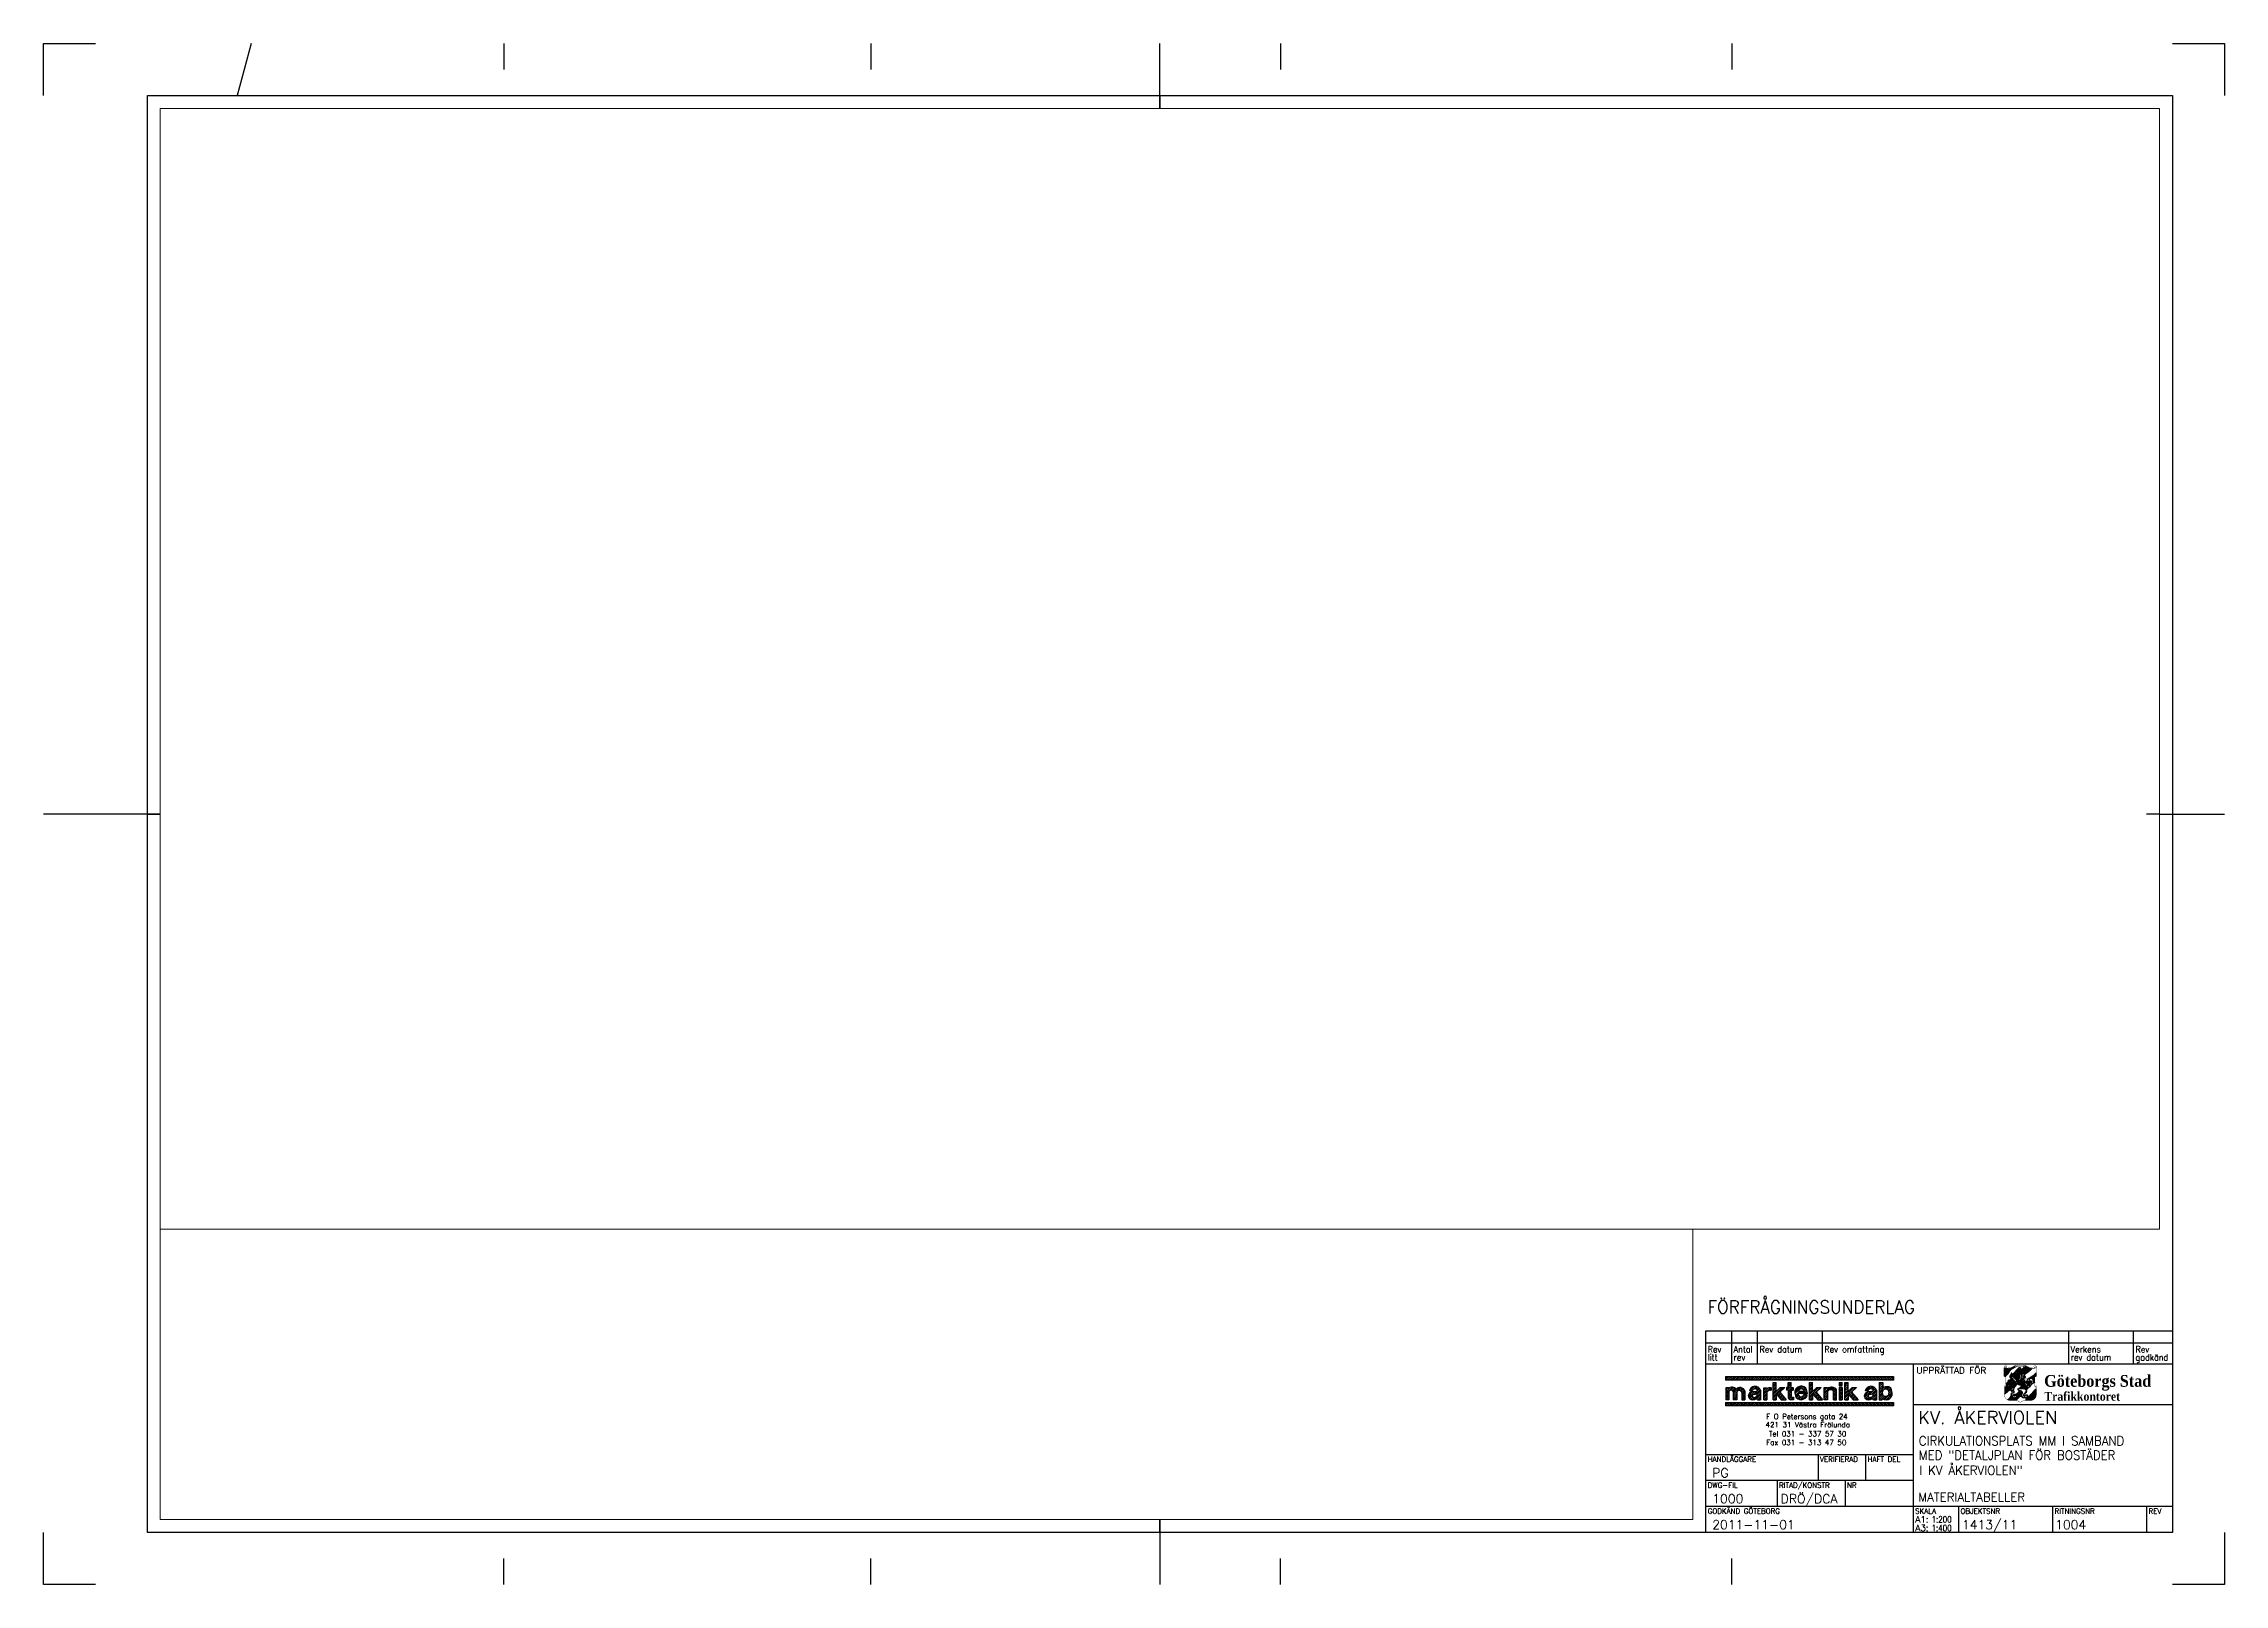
# Paper-space layout '1004' of a CAD drawing. Header units: metres. Extents: x 0 to 0.841, y 0 to 0.594.
import ezdxf
from ezdxf.enums import TextEntityAlignment as Align

# ---------------------------------------------------------------- set-up
doc = ezdxf.new("R2010")
doc.units = ezdxf.units.M
doc.header["$MEASUREMENT"] = 0
doc.layers.add('M-FÖNSTER', color=7, linetype='CONTINUOUS', plot=False)
doc.layers.add('M-RAM', color=7, linetype='CONTINUOUS')
doc.layers.add('M-STAMPEL', color=3, linetype='CONTINUOUS')
doc.styles.add('ISO', font='simplex.shx')
doc.styles.add('SIMPLEX8', font='simplex.shx', dxfattribs={"width": 0.8})
doc.styles.add('style1', font='')
doc.styles.get('style1').set_extended_font_data('Times New Roman', bold=True)
pattern_1 = [(45, (-0.40447887, -0.12778931), (-5.94309646e-05, 5.94309646e-05), [])]

psp = doc.layouts.new('1004')

# ---------------------------------------------------------------- texts
at = {"layer": 'M-RAM', "color": 1, "style": 'ISO', "width": 0.9}
for s, p in [('Rev', (0.64175, 0.08937)), ('litt', (0.64175, 0.08625)), ('Antal', (0.65175, 0.08937)), ('rev', (0.65175, 0.08625)), ('Rev datum', (0.66175, 0.08937)), ('Rev omfattning', (0.68675, 0.08937)), ('Verkens', (0.78175, 0.08937)), ('rev datum', (0.78175, 0.08625)), ('godkänd', (0.80675, 0.08625)), ('Rev', (0.80675, 0.08937))]:
    psp.add_text(s, height=0.0025, dxfattribs=at).set_placement(p)
at = {"layer": 'M-RAM', "color": 1}
for s, height, style, p in [('UPPRÄTTAD FÖR', 0.0025001, 'ISO', (0.72225, 0.08125)), ('421 31 Västra Frölunda', 0.002, 'SIMPLEX8', (0.66406, 0.06056)), ('F O Petersons gata 24', 0.002, 'SIMPLEX8', (0.6643, 0.06372)), ('Tel 031 - 337 57 30', 0.002, 'SIMPLEX8', (0.66536, 0.05706)), ('Fax 031 - 313 47 50', 0.002, 'SIMPLEX8', (0.66435, 0.05372)), ('HANDLÄGGARE', 0.002, 'ISO', (0.64175, 0.04725)), ('VERIFIERAD', 0.002, 'ISO', (0.68504, 0.04725)), ('HAFT DEL', 0.002, 'ISO', (0.7034, 0.04725)), ('DWG-FIL', 0.002, 'ISO', (0.64175, 0.03725)), ('RITAD/KONSTR', 0.002, 'ISO', (0.66925, 0.03725)), ('RITAD/KONSTR', 0.002, 'ISO', (0.66925, 0.03725)), ('NR', 0.002, 'ISO', (0.6955, 0.03725)), ('GODKÄND GÖTEBORG', 0.002, 'ISO', (0.64175, 0.02725)), ('SKALA', 0.002, 'ISO', (0.72175, 0.02725)), ('OBJEKTSNR', 0.002, 'ISO', (0.73925, 0.02725)), ('RITNINGSNR', 0.002, 'ISO', (0.7755, 0.02725)), ('REV', 0.002, 'ISO', (0.81175, 0.02725))]:
    psp.add_text(s, height=height, dxfattribs=dict(at, style=style)).set_placement(p)
at = {"layer": 'M-RAM', "color": 12, "style": 'style1'}
for s, height, width, p, p2 in [('Göteborgs Stad', 0.0045381, 0.926005, (0.7715, 0.07618), (0.81279, 0.07618)), ('Trafikkontoret', 0.0033688, 0.909076, (0.77156, 0.0708), (0.80076, 0.0708))]:
    psp.add_text(s, height=height, dxfattribs=dict(at, width=width)).set_placement(p, p2, align=Align.FIT)
at = {"layer": 'M-STAMPEL', "style": 'ISO', "width": 0.95}
for s, height, p in [('FÖRFRÅGNINGSUNDERLAG', 0.005, (0.64169, 0.10443)), ('CIRKULATIONSPLATS MM I SAMBAND', 0.0035, (0.72316, 0.05358)), ('MED "DETALJPLAN FÖR BOSTÄDER', 0.0035, (0.72316, 0.04806)), ('I KV ÅKERVIOLEN"', 0.0035, (0.72331, 0.04223))]:
    psp.add_text(s, height=height, dxfattribs=at).set_placement(p)
at = {"layer": 'M-STAMPEL', "style": 'ISO'}
for s, height, p in [('KV. ÅKERVIOLEN', 0.005, (0.72297, 0.06183)), ('PG', 0.0035, (0.6435, 0.04125)), ('MATERIALTABELLER', 0.003325, (0.72294, 0.03197)), ('2011-11-01', 0.0035, (0.6435, 0.02125))]:
    psp.add_text(s, height=height, dxfattribs=at).set_placement(p)
at = {"layer": 'M-STAMPEL', "color": 1, "style": 'ISO'}
for s, p in [('A1:', (0.7218, 0.0238)), ('A3:', (0.7218, 0.0205))]:
    psp.add_text(s, height=0.0025, dxfattribs=at).set_placement(p)
at = {"layer": 'M-STAMPEL', "color": 1, "style": 'ISO', "width": 0.8}
for s, p in [('1:200', (0.72811, 0.0238)), ('1:400', (0.72811, 0.02048))]:
    psp.add_text(s, height=0.0025, dxfattribs=at).set_placement(p)
at = {"layer": 'M-STAMPEL', "style": 'ISO'}
for tag, p in [('1000', (0.6435, 0.03125)), ('DRÖ/DCA', (0.66987, 0.03125)), ('1413/11', (0.73982, 0.02125)), ('1004', (0.77574, 0.02125))]:
    psp.add_attdef(tag, p, '', height=0.0035, dxfattribs=at)

# ---------------------------------------------------------------- hatches: boundary and pattern name
at = {"layer": 'M-RAM'}
h = psp.add_hatch(dxfattribs=at)
h.set_pattern_fill('ANSI31', color=12, scale=2.64718e-05, style=0)
h.set_pattern_definition(pattern_1)
h.paths.add_polyline_path([(0.75674, 0.07729), (0.75675, 0.07633), (0.75669, 0.07619), (0.75661, 0.07608), (0.75651, 0.07605), (0.75639, 0.076), (0.7563, 0.07599), (0.75621, 0.07599), (0.75622, 0.07337), (0.75673, 0.0738), (0.75709, 0.07409), (0.75761, 0.0745), (0.75806, 0.07483), (0.75837, 0.07504), (0.75832, 0.07519), (0.75829, 0.07532), (0.75827, 0.07545), (0.75827, 0.07571), (0.75832, 0.07593), (0.75836, 0.0761), (0.75843, 0.07633), (0.75851, 0.07653), (0.75862, 0.07675), (0.7587, 0.07694), (0.75865, 0.07697), (0.75855, 0.07698), (0.75846, 0.07698), (0.75839, 0.07698), (0.7583, 0.07695), (0.75819, 0.0769), (0.75813, 0.07683), (0.75812, 0.07672), (0.75811, 0.07592), (0.75809, 0.07588), (0.75805, 0.07583), (0.75797, 0.07585), (0.75796, 0.07576), (0.75787, 0.07566), (0.75774, 0.07562), (0.75765, 0.07559), (0.75752, 0.07562), (0.75747, 0.07571), (0.75746, 0.0758), (0.75746, 0.07588), (0.75746, 0.07594), (0.75756, 0.07601), (0.75765, 0.07611), (0.75769, 0.07621), (0.75772, 0.07634), (0.75772, 0.0764), (0.75761, 0.07622), (0.75753, 0.07611), (0.75745, 0.07606), (0.75737, 0.0761), (0.75737, 0.07622), (0.75735, 0.07637), (0.75736, 0.07655), (0.75737, 0.0767), (0.75783, 0.07701), (0.75818, 0.07727), (0.75835, 0.0773), (0.75857, 0.07733), (0.75873, 0.07732), (0.75885, 0.0773), (0.75887, 0.07729), (0.75892, 0.07742), (0.759, 0.07756), (0.75902, 0.07772), (0.75901, 0.07798), (0.75897, 0.07816), (0.75889, 0.07823), (0.7588, 0.0783), (0.7587, 0.07835), (0.75853, 0.07842), (0.75831, 0.0784), (0.75818, 0.0784), (0.75813, 0.07822), (0.7581, 0.07799), (0.7581, 0.07785), (0.7581, 0.0777), (0.75808, 0.07761), (0.75797, 0.07751), (0.75785, 0.07743), (0.75777, 0.07738), (0.75766, 0.07734), (0.75756, 0.07738), (0.75753, 0.07744), (0.75755, 0.07752), (0.75762, 0.07756), (0.75774, 0.07768), (0.75783, 0.07777), (0.75784, 0.07783), (0.75785, 0.07791), (0.75774, 0.07786), (0.75768, 0.07776), (0.75752, 0.07761), (0.75752, 0.07766), (0.75752, 0.07777), (0.75756, 0.07786), (0.75765, 0.07796), (0.75772, 0.07802), (0.75775, 0.0781), (0.75775, 0.07816), (0.75774, 0.07817)])
h = psp.add_hatch(dxfattribs=at)
h.set_pattern_fill('ANSI31', color=12, scale=2.64718e-05, style=0)
h.set_pattern_definition(pattern_1)
edge = h.paths.add_edge_path()
edge.add_line((0.75628, 0.08017), (0.75623, 0.08023))
edge.add_line((0.75623, 0.08023), (0.75622, 0.08351))
edge.add_line((0.75622, 0.08351), (0.75644, 0.08333))
edge.add_arc((0.75734, 0.08526), 0.00213, 244.92332, 257.45275)
edge.add_arc((0.75715, 0.08441), 0.00126, 257.45275, 270.74352)
edge.add_line((0.75717, 0.08315), (0.75794, 0.08316))
edge.add_arc((0.75806, 0.08502), 0.00186, 266.12227, 282.5035)
edge.add_arc((0.75791, 0.08571), 0.00257, 282.5035, 298.00051)
edge.add_line((0.75912, 0.08344), (0.76021, 0.08402))
edge.add_arc((0.76046, 0.084), 0.000256, 175.88079, 250.51431)
edge.add_line((0.76038, 0.08376), (0.76033, 0.08373))
edge.add_line((0.76033, 0.08373), (0.75914, 0.0831))
edge.add_arc((0.76078, 0.08023), 0.00331, 119.74032, 146.34002)
edge.add_arc((0.74617, 0.08989), 0.0142, 318.79717, 326.58607, ccw=False)
edge.add_arc((0.75563, 0.08187), 0.00182, 291.13018, 312.55157, ccw=False)
h = psp.add_hatch(dxfattribs=at)
h.set_pattern_fill('ANSI31', color=12, scale=2.64718e-05, style=0)
h.set_pattern_definition(pattern_1)
h.paths.add_polyline_path([(0.75902, 0.07944), (0.75834, 0.07876), (0.75866, 0.07872), (0.75887, 0.07861), (0.75903, 0.07854), (0.75917, 0.0784), (0.75925, 0.07824), (0.75925, 0.07812), (0.75926, 0.07784), (0.75925, 0.07753), (0.75925, 0.07742), (0.75921, 0.0773), (0.75911, 0.07712), (0.75916, 0.07704), (0.75921, 0.07687), (0.75926, 0.07665), (0.75926, 0.07647), (0.75926, 0.07637), (0.75922, 0.07622), (0.7592, 0.0761), (0.75909, 0.07593), (0.75898, 0.07571), (0.75894, 0.07563), (0.75886, 0.07555), (0.7588, 0.07547), (0.75876, 0.07535), (0.75893, 0.0755), (0.75922, 0.07578), (0.75954, 0.07613), (0.75986, 0.07651), (0.76007, 0.07682), (0.76027, 0.07713), (0.76041, 0.07732), (0.76053, 0.0775), (0.76057, 0.07758), (0.76044, 0.0777), (0.76039, 0.07776), (0.76036, 0.0778), (0.76033, 0.07788), (0.7603, 0.07796), (0.76019, 0.07831), (0.76002, 0.078), (0.75991, 0.07863), (0.75979, 0.07823), (0.75965, 0.07889), (0.75954, 0.07851), (0.75942, 0.07907), (0.75934, 0.07874), (0.75936, 0.07924), (0.75932, 0.07928), (0.75926, 0.07933), (0.7592, 0.07934), (0.75909, 0.0794)])
h = psp.add_hatch(dxfattribs=at)
h.set_pattern_fill('ANSI31', color=12, scale=2.64718e-05, style=0)
h.set_pattern_definition(pattern_1)
h.paths.add_polyline_path([(0.76131, 0.08177), (0.76078, 0.08144), (0.75989, 0.0805), (0.75999, 0.08039), (0.75996, 0.08022), (0.75979, 0.08021), (0.75976, 0.08022), (0.7598, 0.07992), (0.75985, 0.07971), (0.75993, 0.07954), (0.76005, 0.07941), (0.76093, 0.07869), (0.76098, 0.0788), (0.76099, 0.07888), (0.76099, 0.07899), (0.76102, 0.07908), (0.76102, 0.07922), (0.76097, 0.07923), (0.76097, 0.07943), (0.76101, 0.07948), (0.761, 0.07955), (0.76095, 0.07956), (0.76095, 0.07985), (0.761, 0.07988), (0.76102, 0.07991), (0.76108, 0.07993), (0.76101, 0.07996), (0.76097, 0.07997), (0.76096, 0.08006), (0.761, 0.08022), (0.76102, 0.08029), (0.76105, 0.08032), (0.76113, 0.08034), (0.76101, 0.08037), (0.76097, 0.08042), (0.76096, 0.08054), (0.76094, 0.08061), (0.76094, 0.08066), (0.76101, 0.08075), (0.76108, 0.0808), (0.76116, 0.0808), (0.76128, 0.0808), (0.76135, 0.08098), (0.76126, 0.08102), (0.76123, 0.08104), (0.76121, 0.08107), (0.76121, 0.0811), (0.76121, 0.08133), (0.76122, 0.08137), (0.76128, 0.08139), (0.76135, 0.08137), (0.76141, 0.08134), (0.76148, 0.08134), (0.76151, 0.08133), (0.7616, 0.08133), (0.76156, 0.08137), (0.76154, 0.08142), (0.76154, 0.08146), (0.76154, 0.08151), (0.76155, 0.08155), (0.76155, 0.08157), (0.76158, 0.0816), (0.76145, 0.08168), (0.76141, 0.08176), (0.76135, 0.08176)])
h = psp.add_hatch(dxfattribs=at)
h.set_pattern_fill('ANSI31', color=12, scale=2.64718e-05, style=0)
h.set_pattern_definition(pattern_1)
h.paths.add_polyline_path([(0.76406, 0.07746), (0.76404, 0.07734), (0.76382, 0.07719), (0.76366, 0.07701), (0.76347, 0.07693), (0.76333, 0.07702), (0.76324, 0.07681), (0.76304, 0.07669), (0.76293, 0.07648), (0.76273, 0.07627), (0.76254, 0.0762), (0.76241, 0.0761), (0.76233, 0.07603), (0.76217, 0.0759), (0.76212, 0.07581), (0.762, 0.07573), (0.76189, 0.07562), (0.76181, 0.07556), (0.76172, 0.0755), (0.76163, 0.07543), (0.76162, 0.07538), (0.76199, 0.07548), (0.76233, 0.0755), (0.7626, 0.07551), (0.76291, 0.0755), (0.76309, 0.0755), (0.76336, 0.0755), (0.76366, 0.0755), (0.76398, 0.07541), (0.76412, 0.0753), (0.76435, 0.07513), (0.76447, 0.07502), (0.76458, 0.07487), (0.76468, 0.07501), (0.76491, 0.07522), (0.76515, 0.07545), (0.76538, 0.07567), (0.76549, 0.07579), (0.76496, 0.07631), (0.76442, 0.07696), (0.76415, 0.07734)])
h = psp.add_hatch(dxfattribs=at)
h.set_pattern_fill('ANSI31', color=12, scale=2.64718e-05, style=0)
h.set_pattern_definition(pattern_1)
edge = h.paths.add_edge_path()
edge.add_line((0.76222, 0.0824), (0.76174, 0.08207))
edge.add_line((0.76174, 0.08207), (0.76174, 0.08202))
edge.add_arc((0.76175, 0.08189), 0.000132, -79.80715, 93.41856, ccw=False)
edge.add_line((0.76178, 0.08176), (0.76171, 0.08176))
edge.add_line((0.76171, 0.08176), (0.76173, 0.08171))
edge.add_line((0.76173, 0.08171), (0.76188, 0.08164))
edge.add_line((0.76188, 0.08164), (0.76199, 0.08187))
edge.add_line((0.76199, 0.08187), (0.7621, 0.08164))
edge.add_line((0.7621, 0.08164), (0.76219, 0.0817))
edge.add_line((0.76219, 0.0817), (0.76229, 0.08176))
edge.add_line((0.76229, 0.08176), (0.76221, 0.08176))
edge.add_arc((0.76228, 0.08188), 0.000141, 125.10549, 239.67036, ccw=False)
edge.add_line((0.7622, 0.082), (0.76229, 0.082))
edge.add_line((0.76229, 0.082), (0.76229, 0.08213))
edge.add_arc((0.76259, 0.08233), 0.000354, 167.32052, 213.30396, ccw=False)
edge.add_line((0.76224, 0.0824), (0.76222, 0.0824))
h = psp.add_hatch(dxfattribs=at)
h.set_pattern_fill('ANSI31', color=12, scale=2.64718e-05, style=0)
h.set_pattern_definition(pattern_1)
edge = h.paths.add_edge_path()
edge.add_line((0.76296, 0.0824), (0.76265, 0.0824))
edge.add_arc((0.76229, 0.08233), 0.000364, -32.6336, 12.00913, ccw=False)
edge.add_line((0.7626, 0.08213), (0.7626, 0.082))
edge.add_line((0.7626, 0.082), (0.76269, 0.082))
edge.add_arc((0.76261, 0.08188), 0.000141, -59.67036, 54.89451, ccw=False)
edge.add_line((0.76268, 0.08176), (0.7626, 0.08176))
edge.add_line((0.7626, 0.08176), (0.7627, 0.0817))
edge.add_line((0.7627, 0.0817), (0.76279, 0.08164))
edge.add_line((0.76279, 0.08164), (0.76289, 0.08188))
edge.add_line((0.76289, 0.08188), (0.76301, 0.08164))
edge.add_line((0.76301, 0.08164), (0.76316, 0.08171))
edge.add_line((0.76316, 0.08171), (0.76318, 0.08176))
edge.add_line((0.76318, 0.08176), (0.76311, 0.08176))
edge.add_arc((0.76313, 0.08189), 0.000132, 85.13445, 259.80715, ccw=False)
edge.add_line((0.76315, 0.08202), (0.76315, 0.08226))
edge.add_line((0.76315, 0.08226), (0.76296, 0.08226))
edge.add_line((0.76296, 0.08226), (0.76296, 0.0824))
h = psp.add_hatch(dxfattribs=at)
h.set_pattern_fill('ANSI31', color=12, scale=2.64718e-05, style=0)
h.set_pattern_definition(pattern_1)
edge = h.paths.add_edge_path()
edge.add_arc((0.92319, -0.08211), 0.22756, 133.45664, 133.73394)
edge.add_arc((0.76119, 0.08679), 0.00647, 302.01174, 316.34877, ccw=False)
edge.add_arc((0.75863, 0.0907), 0.01115, 298.79349, 302.53832, ccw=False)
edge.add_arc((0.76356, 0.08063), 0.000527, 34.56063, 54.17899)
edge.add_arc((0.76371, 0.08084), 0.00027, 54.17899, 88.07412)
edge.add_line((0.76372, 0.08111), (0.76346, 0.08116))
edge.add_arc((0.76351, 0.08138), 0.000222, 192.4052, 258.20622, ccw=False)
edge.add_arc((0.76315, 0.08148), 0.0002, 312.70096, 398.97476)
edge.add_line((0.76331, 0.0816), (0.76344, 0.08168))
edge.add_line((0.76344, 0.08168), (0.76348, 0.08176))
edge.add_line((0.76348, 0.08176), (0.76354, 0.08176))
edge.add_arc((0.76351, 0.08189), 0.000135, 283.43341, 434.40242)
edge.add_line((0.76355, 0.08202), (0.76355, 0.08225))
edge.add_line((0.76355, 0.08225), (0.7634, 0.08225))
edge.add_line((0.7634, 0.08225), (0.7634, 0.08253))
edge.add_line((0.7634, 0.08253), (0.76326, 0.08253))
edge.add_line((0.76326, 0.08253), (0.76326, 0.08266))
edge.add_line((0.76326, 0.08266), (0.76296, 0.08266))
edge.add_line((0.76296, 0.08266), (0.76296, 0.08275))
edge.add_line((0.76296, 0.08275), (0.76272, 0.08275))
edge.add_arc((0.75998, 0.0869), 0.00497, 303.42618, 320.02217)
edge.add_line((0.76379, 0.08371), (0.76383, 0.08375))
edge.add_line((0.76383, 0.08375), (0.76408, 0.08375))
edge.add_line((0.76408, 0.08375), (0.76425, 0.08382))
edge.add_line((0.76425, 0.08382), (0.76444, 0.08396))
edge.add_line((0.76444, 0.08396), (0.76445, 0.08405))
edge.add_line((0.76445, 0.08405), (0.76568, 0.08337))
edge.add_line((0.76568, 0.08337), (0.76588, 0.0833))
edge.add_line((0.76588, 0.0833), (0.76612, 0.08324))
edge.add_line((0.76612, 0.08324), (0.7663, 0.08321))
edge.add_line((0.7663, 0.08321), (0.76644, 0.08318))
edge.add_line((0.76644, 0.08318), (0.76663, 0.08316))
edge.add_line((0.76663, 0.08316), (0.76671, 0.08317))
edge.add_line((0.76671, 0.08317), (0.76667, 0.08308))
h = psp.add_hatch(dxfattribs=at)
h.set_pattern_fill('ANSI31', color=12, scale=2.64718e-05, style=0)
h.set_pattern_definition(pattern_1)
edge = h.paths.add_edge_path()
edge.add_line((0.76615, 0.07864), (0.76609, 0.07841))
edge.add_arc((0.76612, 0.07825), 0.000165, 101.80182, 158.62903)
edge.add_arc((0.76581, 0.07837), 0.000176, 211.44832, 338.62903, ccw=False)
edge.add_line((0.76566, 0.07828), (0.76556, 0.07845))
edge.add_line((0.76556, 0.07845), (0.7657, 0.07796))
edge.add_arc((0.76573, 0.07786), 0.000105, 107.03378, 258.17503)
edge.add_line((0.76571, 0.07776), (0.76615, 0.07776))
edge.add_line((0.76615, 0.07776), (0.7666, 0.07776))
edge.add_arc((0.76658, 0.07786), 0.000105, 281.82497, 432.96622)
edge.add_line((0.76661, 0.07796), (0.76675, 0.07845))
edge.add_line((0.76675, 0.07845), (0.76665, 0.07828))
edge.add_arc((0.7665, 0.07837), 0.000176, 201.37097, 328.55168, ccw=False)
edge.add_arc((0.76619, 0.07825), 0.000165, 21.37097, 78.19818)
edge.add_line((0.76622, 0.07841), (0.76615, 0.07864))
edge = h.paths.add_edge_path()
edge.add_line((0.7655, 0.07759), (0.76544, 0.07736))
edge.add_arc((0.76547, 0.0772), 0.000165, 101.80182, 158.62903)
edge.add_arc((0.76515, 0.07733), 0.000176, 211.44832, 338.62903, ccw=False)
edge.add_line((0.765, 0.07723), (0.7649, 0.0774))
edge.add_line((0.7649, 0.0774), (0.76505, 0.07691))
edge.add_arc((0.76508, 0.07681), 0.000105, 107.03378, 258.17503)
edge.add_line((0.76506, 0.07671), (0.7655, 0.07671))
edge.add_line((0.7655, 0.07671), (0.76594, 0.07671))
edge.add_arc((0.76592, 0.07681), 0.000105, 281.82497, 432.96622)
edge.add_line((0.76595, 0.07691), (0.7661, 0.0774))
edge.add_line((0.7661, 0.0774), (0.766, 0.07723))
edge.add_arc((0.76585, 0.07733), 0.000176, 201.37097, 328.55168, ccw=False)
edge.add_arc((0.76553, 0.0772), 0.000165, 21.37097, 78.19818)
edge.add_line((0.76556, 0.07736), (0.7655, 0.07759))
edge = h.paths.add_edge_path()
edge.add_line((0.76485, 0.07864), (0.76478, 0.07841))
edge.add_arc((0.76482, 0.07825), 0.000165, 101.80182, 158.62903)
edge.add_arc((0.7645, 0.07837), 0.000176, 211.44832, 338.62903, ccw=False)
edge.add_line((0.76435, 0.07828), (0.76425, 0.07845))
edge.add_line((0.76425, 0.07845), (0.76439, 0.07796))
edge.add_arc((0.76443, 0.07786), 0.000105, 107.03378, 258.17503)
edge.add_line((0.7644, 0.07776), (0.76485, 0.07776))
edge.add_line((0.76485, 0.07776), (0.76529, 0.07776))
edge.add_arc((0.76527, 0.07786), 0.000105, 281.82497, 432.96622)
edge.add_line((0.7653, 0.07796), (0.76544, 0.07845))
edge.add_line((0.76544, 0.07845), (0.76534, 0.07828))
edge.add_arc((0.76519, 0.07837), 0.000176, 201.37097, 328.55168, ccw=False)
edge.add_arc((0.76488, 0.07825), 0.000165, 21.37097, 78.19818)
edge.add_line((0.76491, 0.07841), (0.76485, 0.07864))
h = psp.add_hatch(dxfattribs=at)
h.set_pattern_fill('ANSI31', color=12, scale=2.64718e-05, style=0)
h.set_pattern_definition(pattern_1)
h.paths.add_polyline_path([(0.76543, 0.07934), (0.76533, 0.07929), (0.76527, 0.07924), (0.76521, 0.0792), (0.76514, 0.07915), (0.7651, 0.07911), (0.76506, 0.07907), (0.76502, 0.07904), (0.76498, 0.07902), (0.76506, 0.07883), (0.7651, 0.07876), (0.76516, 0.07874), (0.76523, 0.07877), (0.76526, 0.07882), (0.76531, 0.07902), (0.76533, 0.07915), (0.76537, 0.07922), (0.76538, 0.07926), (0.7654, 0.07931)])
h = psp.add_hatch(dxfattribs=at)
h.set_pattern_fill('ANSI31', color=12, scale=2.64718e-05, style=0)
h.set_pattern_definition(pattern_1)
h.paths.add_polyline_path([(0.76845, 0.08161), (0.76845, 0.0802), (0.76789, 0.08), (0.76789, 0.0779), (0.76765, 0.07777), (0.76734, 0.07761), (0.76706, 0.07742), (0.76683, 0.07726), (0.76692, 0.07742), (0.76711, 0.07775), (0.76717, 0.07798), (0.76718, 0.07823), (0.76718, 0.07842), (0.7671, 0.07874), (0.76697, 0.07897), (0.76689, 0.07911), (0.76675, 0.07918), (0.76656, 0.07924), (0.76637, 0.07926), (0.76621, 0.07926), (0.7661, 0.0791), (0.76599, 0.07889), (0.76596, 0.0788), (0.76591, 0.07874), (0.7658, 0.07877), (0.7657, 0.07884), (0.7657, 0.07899), (0.76567, 0.07912), (0.76564, 0.07923), (0.76558, 0.07932), (0.7655, 0.07942), (0.76713, 0.08043), (0.76755, 0.08072), (0.76793, 0.08103), (0.76819, 0.0813), (0.76832, 0.08146)])
h = psp.add_hatch(dxfattribs=at)
h.set_pattern_fill('ANSI31', color=12, scale=2.64718e-05, style=0)
h.set_pattern_definition(pattern_1)
h.paths.add_polyline_path([(0.76179, 0.07461), (0.76184, 0.07452), (0.76188, 0.07443), (0.76191, 0.07432), (0.76194, 0.07424), (0.76194, 0.0742), (0.76193, 0.07422), (0.76185, 0.07431), (0.76182, 0.07431), (0.76177, 0.07433), (0.7617, 0.07433), (0.76163, 0.0743), (0.76169, 0.07427), (0.76173, 0.07424), (0.76177, 0.07411), (0.76179, 0.07407), (0.7618, 0.07399), (0.7618, 0.07391), (0.76177, 0.07384), (0.76175, 0.0738), (0.76174, 0.07376), (0.7617, 0.07382), (0.76168, 0.07391), (0.76163, 0.07394), (0.76159, 0.07399), (0.76153, 0.07406), (0.76147, 0.07408), (0.76152, 0.074), (0.76152, 0.07391), (0.76152, 0.07379), (0.7615, 0.0737), (0.76146, 0.07363), (0.76143, 0.07357), (0.76138, 0.07351), (0.76133, 0.07351), (0.76129, 0.07351), (0.76122, 0.07351), (0.76119, 0.07351), (0.76115, 0.07353), (0.76111, 0.07357), (0.76106, 0.07363), (0.76104, 0.07358), (0.76103, 0.07348), (0.76098, 0.07342), (0.76088, 0.07342), (0.76078, 0.07339), (0.76042, 0.07339), (0.76013, 0.07335), (0.75998, 0.07336), (0.75985, 0.0733), (0.75983, 0.07322), (0.7598, 0.07314), (0.75978, 0.07303), (0.75978, 0.07293), (0.75976, 0.07281), (0.75976, 0.07269), (0.75977, 0.07262), (0.75981, 0.07256), (0.75991, 0.07256), (0.75997, 0.07256), (0.76005, 0.07255), (0.76015, 0.07253), (0.7602, 0.07261), (0.76027, 0.07269), (0.76035, 0.07274), (0.76043, 0.07279), (0.76054, 0.0728), (0.76066, 0.07281), (0.76073, 0.0728), (0.76082, 0.07277), (0.76087, 0.07274), (0.76097, 0.07276), (0.76104, 0.07276), (0.76113, 0.07276), (0.76121, 0.0727), (0.76128, 0.07263), (0.76132, 0.07257), (0.76133, 0.07252), (0.76133, 0.07242), (0.76134, 0.07235), (0.76134, 0.07233), (0.76129, 0.07239), (0.76122, 0.07248), (0.76115, 0.07251), (0.76107, 0.07252), (0.76097, 0.07252), (0.76094, 0.07248), (0.76088, 0.07247), (0.76084, 0.07247), (0.76076, 0.07249), (0.7607, 0.07249), (0.76081, 0.07245), (0.76096, 0.0724), (0.76105, 0.07234), (0.76113, 0.07224), (0.76117, 0.07218), (0.76118, 0.07208), (0.76118, 0.07205), (0.76104, 0.07209), (0.7609, 0.07212), (0.76067, 0.07215), (0.76083, 0.07202), (0.76087, 0.07191), (0.76088, 0.0718), (0.76088, 0.07171), (0.76088, 0.07165), (0.76086, 0.07162), (0.76084, 0.07164), (0.7608, 0.07174), (0.76072, 0.07183), (0.76063, 0.07188), (0.76055, 0.07192), (0.76046, 0.07198), (0.76036, 0.07205), (0.76026, 0.07205), (0.76017, 0.07207), (0.76009, 0.07204), (0.76002, 0.07198), (0.75997, 0.07195), (0.75991, 0.07192), (0.75984, 0.07192), (0.75972, 0.07195), (0.75969, 0.07198), (0.75966, 0.07202), (0.7596, 0.07207), (0.75953, 0.07202), (0.75947, 0.07201), (0.75939, 0.072), (0.75932, 0.07201), (0.75925, 0.07205), (0.75918, 0.07214), (0.75912, 0.07227), (0.75913, 0.07236), (0.75914, 0.07247), (0.75915, 0.07256), (0.75915, 0.07264), (0.75915, 0.07269), (0.75917, 0.07281), (0.75908, 0.0727), (0.759, 0.07262), (0.75896, 0.07259), (0.75891, 0.07259), (0.75886, 0.07256), (0.7588, 0.07256), (0.75854, 0.07222), (0.75818, 0.07184), (0.75779, 0.07143), (0.75762, 0.07124), (0.7575, 0.07112), (0.7579, 0.07098), (0.75833, 0.07094), (0.75898, 0.07094), (0.75986, 0.07094), (0.76042, 0.07095), (0.76066, 0.07096), (0.7607, 0.07105), (0.76087, 0.07125), (0.76114, 0.07152), (0.76144, 0.07181), (0.76178, 0.07211), (0.76215, 0.07237), (0.76254, 0.07259), (0.76273, 0.07274), (0.76284, 0.0728), (0.76277, 0.07285), (0.76277, 0.07291), (0.76276, 0.07301), (0.76278, 0.07307), (0.76285, 0.07313), (0.7629, 0.07316), (0.763, 0.07319), (0.76289, 0.07322), (0.76282, 0.07321), (0.76278, 0.07322), (0.76275, 0.07326), (0.76277, 0.07335), (0.7628, 0.07339), (0.76282, 0.07345), (0.7629, 0.07353), (0.76297, 0.07355), (0.76304, 0.07356), (0.7631, 0.07356), (0.76314, 0.07362), (0.76315, 0.07367), (0.76315, 0.0738), (0.76315, 0.07391), (0.76315, 0.074), (0.76314, 0.07407), (0.76308, 0.07414), (0.76303, 0.07423), (0.76297, 0.07428), (0.76288, 0.07434), (0.76283, 0.07438), (0.76273, 0.07443), (0.76266, 0.07446), (0.76256, 0.07451), (0.76244, 0.07453), (0.76235, 0.07456), (0.76225, 0.07459), (0.76215, 0.07459), (0.76202, 0.07462), (0.76195, 0.07461), (0.76188, 0.07462)])
h = psp.add_hatch(dxfattribs=at)
h.set_pattern_fill('ANSI31', color=12, scale=2.64718e-05, style=0)
h.set_pattern_definition(pattern_1)
edge = h.paths.add_edge_path()
edge.add_line((0.76845, 0.07534), (0.76845, 0.0731))
edge.add_arc((0.76629, 0.0731), 0.00216, -58.98774, 0, ccw=False)
edge.add_arc((0.76626, 0.07314), 0.00221, 266.61242, 301.01226, ccw=False)
edge.add_line((0.76613, 0.07094), (0.76427, 0.07095))
edge.add_line((0.76427, 0.07095), (0.76545, 0.0721))
edge.add_line((0.76545, 0.0721), (0.76651, 0.07327))
edge.add_line((0.76651, 0.07327), (0.76736, 0.07437))
edge.add_line((0.76736, 0.07437), (0.7676, 0.07467))
edge.add_line((0.7676, 0.07467), (0.76795, 0.07501))
edge.add_line((0.76795, 0.07501), (0.76824, 0.07522))
edge.add_line((0.76824, 0.07522), (0.76839, 0.07534))
edge.add_line((0.76839, 0.07534), (0.76845, 0.07534))

# ---------------------------------------------------------------- linework, layer by layer
at = {"layer": 'M-RAM', "color": 1}
for p, q in [((0, 0.594), (0.02, 0.594)), ((0, 0.574), (0, 0.594)), ((0.821, 0.594), (0.841, 0.594)), ((0.841, 0.594), (0.841, 0.574)), ((0.641, 0.085), (0.641, 0.09773)), ((0.641, 0.09773), (0.821, 0.09773)), ((0.641, 0.09312), (0.821, 0.09312)), ((0.651, 0.085), (0.651, 0.09773)), ((0.661, 0.085), (0.661, 0.09773)), ((0.686, 0.085), (0.686, 0.09773)), ((0.781, 0.085), (0.781, 0.09773)), ((0.806, 0.085), (0.806, 0.09773)), ((0.641, 0.085), (0.821, 0.085)), ((0.641, 0.02), (0.641, 0.085)), ((0.721, 0.085), (0.721, 0.02)), ((0.64862, 0.08015), (0.71338, 0.08015)), ((0.64862, 0.08015), (0.71338, 0.08015)), ((0.64862, 0.08015), (0.64862, 0.07879)), ((0.64862, 0.08015), (0.64862, 0.07879)), ((0.64862, 0.07945), (0.64933, 0.08015)), ((0.64862, 0.08015), (0.64862, 0.08015)), ((0.71338, 0.07879), (0.64862, 0.07879)), ((0.71338, 0.07879), (0.64862, 0.07879)), ((0.64867, 0.07879), (0.65004, 0.08015)), ((0.6487, 0.07345), (0.65129, 0.07604)), ((0.6487, 0.07416), (0.65044, 0.0759)), ((0.64979, 0.07574), (0.6487, 0.07574)), ((0.6487, 0.07574), (0.6487, 0.07119)), ((0.64979, 0.07574), (0.6487, 0.07574)), ((0.6487, 0.07574), (0.6487, 0.07119)), ((0.6487, 0.07487), (0.64957, 0.07574)), ((0.6487, 0.07558), (0.64887, 0.07574)), ((0.64938, 0.07879), (0.65075, 0.08015)), ((0.64979, 0.07545), (0.64979, 0.07574)), ((0.64979, 0.07545), (0.64979, 0.07574)), ((0.65009, 0.07879), (0.65145, 0.08015)), ((0.65079, 0.07879), (0.65216, 0.08015)), ((0.6508, 0.07484), (0.65185, 0.0759)), ((0.6515, 0.07879), (0.65287, 0.08015)), ((0.65161, 0.07354), (0.65396, 0.07588)), ((0.65221, 0.07879), (0.65357, 0.08015)), ((0.65291, 0.07879), (0.65428, 0.08015)), ((0.65341, 0.07463), (0.65463, 0.07585)), ((0.65362, 0.07879), (0.65499, 0.08015)), ((0.65433, 0.07879), (0.6557, 0.08015)), ((0.65504, 0.07879), (0.6564, 0.08015)), ((0.65574, 0.07879), (0.65711, 0.08015)), ((0.65645, 0.07879), (0.65782, 0.08015)), ((0.65716, 0.07879), (0.65852, 0.08015)), ((0.65786, 0.07879), (0.65923, 0.08015)), ((0.658, 0.07456), (0.65982, 0.07638)), ((0.65823, 0.0755), (0.65868, 0.07595)), ((0.65857, 0.07879), (0.65994, 0.08015)), ((0.65928, 0.07879), (0.66065, 0.08015)), ((0.65937, 0.07522), (0.66048, 0.07634)), ((0.65999, 0.07879), (0.66135, 0.08015)), ((0.66016, 0.07531), (0.66101, 0.07615)), ((0.66069, 0.07879), (0.66206, 0.08015)), ((0.6607, 0.07514), (0.66143, 0.07587)), ((0.6614, 0.07879), (0.66277, 0.08015)), ((0.66211, 0.07879), (0.66347, 0.08015)), ((0.66281, 0.07879), (0.66418, 0.08015)), ((0.66339, 0.07331), (0.66591, 0.07583)), ((0.66339, 0.07119), (0.66339, 0.0758)), ((0.66339, 0.0758), (0.66455, 0.0758)), ((0.66339, 0.07119), (0.66339, 0.0758)), ((0.66339, 0.0758), (0.66455, 0.0758)), ((0.66339, 0.07472), (0.66447, 0.0758)), ((0.66339, 0.07543), (0.66377, 0.0758)), ((0.66352, 0.07879), (0.66489, 0.08015)), ((0.66423, 0.07879), (0.6656, 0.08015)), ((0.66455, 0.07546), (0.66455, 0.0758)), ((0.66455, 0.07546), (0.66455, 0.0758)), ((0.66494, 0.07879), (0.6663, 0.08015)), ((0.66564, 0.07879), (0.66701, 0.08015)), ((0.6662, 0.07583), (0.6662, 0.07484)), ((0.6662, 0.07583), (0.6662, 0.07484)), ((0.66635, 0.07879), (0.66772, 0.08015)), ((0.66699, 0.0778), (0.66817, 0.0778)), ((0.66699, 0.07119), (0.66699, 0.0778)), ((0.66699, 0.0778), (0.66817, 0.0778)), ((0.66699, 0.07119), (0.66699, 0.0778)), ((0.66699, 0.07669), (0.6681, 0.0778)), ((0.66699, 0.0774), (0.66739, 0.0778)), ((0.66699, 0.07598), (0.66817, 0.07716)), ((0.66699, 0.07527), (0.66817, 0.07646)), ((0.66699, 0.07174), (0.67116, 0.07591)), ((0.66699, 0.07245), (0.67045, 0.07591)), ((0.66699, 0.07315), (0.66974, 0.07591)), ((0.66699, 0.07457), (0.66817, 0.07575)), ((0.66706, 0.07879), (0.66842, 0.08015)), ((0.66776, 0.07879), (0.66913, 0.08015)), ((0.66817, 0.0744), (0.66817, 0.0778)), ((0.66817, 0.0744), (0.66817, 0.0778)), ((0.66974, 0.07591), (0.66817, 0.0744)), ((0.66974, 0.07591), (0.66817, 0.0744)), ((0.66847, 0.07879), (0.66984, 0.08015)), ((0.66918, 0.07879), (0.67054, 0.08015)), ((0.66956, 0.07411), (0.67143, 0.07589)), ((0.66956, 0.07411), (0.67143, 0.07589)), ((0.66974, 0.07591), (0.67143, 0.07591)), ((0.66974, 0.07591), (0.67143, 0.07591)), ((0.66989, 0.07879), (0.67125, 0.08015)), ((0.67059, 0.07879), (0.67196, 0.08015)), ((0.6713, 0.07879), (0.67267, 0.08015)), ((0.67201, 0.07879), (0.67337, 0.08015)), ((0.67209, 0.07526), (0.67397, 0.07714)), ((0.67274, 0.07591), (0.67209, 0.07591)), ((0.67209, 0.07591), (0.67209, 0.07491)), ((0.67274, 0.07591), (0.67209, 0.07591)), ((0.67209, 0.07591), (0.67209, 0.07491)), ((0.67245, 0.07491), (0.67397, 0.07643)), ((0.67271, 0.07879), (0.67408, 0.08015)), ((0.67274, 0.0778), (0.67397, 0.0778)), ((0.67274, 0.07591), (0.67274, 0.0778)), ((0.67274, 0.0778), (0.67397, 0.0778)), ((0.67274, 0.07591), (0.67274, 0.0778)), ((0.67274, 0.07662), (0.67392, 0.0778)), ((0.67274, 0.07732), (0.67321, 0.0778)), ((0.67274, 0.0745), (0.67415, 0.07591)), ((0.67274, 0.07379), (0.67469, 0.07575)), ((0.67342, 0.07879), (0.67479, 0.08015)), ((0.67397, 0.07591), (0.67397, 0.0778)), ((0.67397, 0.07591), (0.67397, 0.0778)), ((0.67397, 0.07591), (0.67469, 0.07591)), ((0.67397, 0.07591), (0.67469, 0.07591)), ((0.67413, 0.07879), (0.67549, 0.08015)), ((0.67469, 0.07591), (0.67469, 0.07491)), ((0.67469, 0.07591), (0.67469, 0.07491)), ((0.67484, 0.07879), (0.6762, 0.08015)), ((0.67535, 0.07408), (0.6777, 0.07643)), ((0.67541, 0.07343), (0.67834, 0.07636)), ((0.67548, 0.07492), (0.67674, 0.07618)), ((0.67554, 0.07879), (0.67691, 0.08015)), ((0.67625, 0.07879), (0.67762, 0.08015)), ((0.67696, 0.07879), (0.67832, 0.08015)), ((0.67766, 0.07879), (0.67903, 0.08015)), ((0.67808, 0.07539), (0.67886, 0.07617)), ((0.67837, 0.07879), (0.67974, 0.08015)), ((0.67854, 0.07514), (0.67928, 0.07589)), ((0.67908, 0.07879), (0.68044, 0.08015)), ((0.67978, 0.07879), (0.68115, 0.08015)), ((0.68049, 0.07879), (0.68186, 0.08015)), ((0.68103, 0.0778), (0.68221, 0.0778)), ((0.68103, 0.07119), (0.68103, 0.0778)), ((0.68103, 0.0778), (0.68221, 0.0778)), ((0.68103, 0.07119), (0.68103, 0.0778)), ((0.68103, 0.07669), (0.68214, 0.0778)), ((0.68103, 0.0774), (0.68144, 0.0778)), ((0.68103, 0.07598), (0.68221, 0.07716)), ((0.68103, 0.07527), (0.68221, 0.07646)), ((0.68103, 0.07174), (0.6852, 0.07591)), ((0.68103, 0.07245), (0.68449, 0.07591)), ((0.68103, 0.07315), (0.68378, 0.07591)), ((0.68103, 0.07457), (0.68221, 0.07575)), ((0.6812, 0.07879), (0.68257, 0.08015)), ((0.68191, 0.07879), (0.68327, 0.08015)), ((0.68221, 0.0744), (0.68221, 0.0778)), ((0.68221, 0.0744), (0.68221, 0.0778)), ((0.68378, 0.07591), (0.68221, 0.0744)), ((0.68378, 0.07591), (0.68221, 0.0744)), ((0.68261, 0.07879), (0.68398, 0.08015)), ((0.68332, 0.07879), (0.68469, 0.08015)), ((0.68361, 0.07411), (0.68547, 0.07589)), ((0.68361, 0.07411), (0.68547, 0.07589)), ((0.68378, 0.07591), (0.68547, 0.07591)), ((0.68378, 0.07591), (0.68547, 0.07591)), ((0.68403, 0.07879), (0.68539, 0.08015)), ((0.68473, 0.07879), (0.6861, 0.08015)), ((0.68544, 0.07879), (0.68681, 0.08015)), ((0.68615, 0.07879), (0.68752, 0.08015)), ((0.68672, 0.07331), (0.68943, 0.07601)), ((0.68672, 0.07119), (0.68672, 0.07587)), ((0.68672, 0.07587), (0.68795, 0.07587)), ((0.68672, 0.07119), (0.68672, 0.07587)), ((0.68672, 0.07587), (0.68795, 0.07587)), ((0.68672, 0.07472), (0.68787, 0.07587)), ((0.68672, 0.07543), (0.68717, 0.07587)), ((0.68672, 0.07402), (0.68854, 0.07583)), ((0.68686, 0.07879), (0.68822, 0.08015)), ((0.68756, 0.07879), (0.68893, 0.08015)), ((0.68795, 0.07548), (0.68795, 0.07587)), ((0.68795, 0.07548), (0.68795, 0.07587)), ((0.68827, 0.07879), (0.68964, 0.08015)), ((0.68898, 0.07879), (0.69034, 0.08015)), ((0.68917, 0.07505), (0.69006, 0.07594)), ((0.68968, 0.07879), (0.69105, 0.08015)), ((0.68973, 0.0749), (0.69057, 0.07574)), ((0.69039, 0.07879), (0.69176, 0.08015)), ((0.6911, 0.07879), (0.69247, 0.08015)), ((0.69181, 0.07879), (0.69317, 0.08015)), ((0.69241, 0.0778), (0.69241, 0.0766)), ((0.69241, 0.0778), (0.69364, 0.0778)), ((0.69241, 0.0778), (0.69241, 0.0766)), ((0.69241, 0.0778), (0.69364, 0.0778)), ((0.69241, 0.07726), (0.69295, 0.0778)), ((0.69241, 0.0766), (0.69364, 0.0766)), ((0.69241, 0.0766), (0.69364, 0.0766)), ((0.69241, 0.07585), (0.69364, 0.07585)), ((0.69241, 0.07585), (0.69241, 0.07119)), ((0.69241, 0.07585), (0.69364, 0.07585)), ((0.69241, 0.07585), (0.69241, 0.07119)), ((0.69241, 0.07514), (0.69312, 0.07585)), ((0.69241, 0.07585), (0.69241, 0.07585)), ((0.69245, 0.0766), (0.69364, 0.07778)), ((0.69251, 0.07879), (0.69388, 0.08015)), ((0.69316, 0.0766), (0.69364, 0.07708)), ((0.69322, 0.07879), (0.69459, 0.08015)), ((0.69364, 0.07661), (0.69364, 0.0778)), ((0.69364, 0.07661), (0.69364, 0.0778)), ((0.69364, 0.07585), (0.69364, 0.07119)), ((0.69364, 0.07585), (0.69364, 0.07119)), ((0.69393, 0.07879), (0.69529, 0.08015)), ((0.69463, 0.07879), (0.696, 0.08015)), ((0.69467, 0.0778), (0.69585, 0.0778)), ((0.69467, 0.07119), (0.69467, 0.0778)), ((0.69467, 0.0778), (0.69585, 0.0778)), ((0.69467, 0.07119), (0.69467, 0.0778)), ((0.69467, 0.07669), (0.69578, 0.0778)), ((0.69467, 0.0774), (0.69508, 0.0778)), ((0.69467, 0.07598), (0.69585, 0.07716)), ((0.69467, 0.07527), (0.69585, 0.07646)), ((0.69467, 0.07174), (0.69884, 0.07591)), ((0.69467, 0.07245), (0.69813, 0.07591)), ((0.69467, 0.07315), (0.69743, 0.07591)), ((0.69467, 0.07457), (0.69585, 0.07575)), ((0.69534, 0.07879), (0.69671, 0.08015)), ((0.69585, 0.0744), (0.69585, 0.0778)), ((0.69585, 0.0744), (0.69585, 0.0778)), ((0.69743, 0.07591), (0.69585, 0.0744)), ((0.69743, 0.07591), (0.69585, 0.0744)), ((0.69605, 0.07879), (0.69742, 0.08015)), ((0.69676, 0.07879), (0.69812, 0.08015)), ((0.69725, 0.07411), (0.69911, 0.07589)), ((0.69725, 0.07411), (0.69911, 0.07589)), ((0.69743, 0.07591), (0.69911, 0.07591)), ((0.69743, 0.07591), (0.69911, 0.07591)), ((0.69746, 0.07879), (0.69883, 0.08015)), ((0.69817, 0.07879), (0.69954, 0.08015)), ((0.69888, 0.07879), (0.70024, 0.08015)), ((0.69958, 0.07879), (0.70095, 0.08015)), ((0.70029, 0.07879), (0.70166, 0.08015)), ((0.701, 0.07879), (0.70236, 0.08015)), ((0.70171, 0.07879), (0.70307, 0.08015)), ((0.70241, 0.07879), (0.70378, 0.08015)), ((0.70269, 0.07456), (0.70451, 0.07638)), ((0.70293, 0.0755), (0.70337, 0.07595)), ((0.70312, 0.07879), (0.70449, 0.08015)), ((0.70383, 0.07879), (0.70519, 0.08015)), ((0.70406, 0.07522), (0.70518, 0.07634)), ((0.70453, 0.07879), (0.7059, 0.08015)), ((0.70486, 0.07531), (0.7057, 0.07615)), ((0.70524, 0.07879), (0.70661, 0.08015)), ((0.70539, 0.07514), (0.70612, 0.07587)), ((0.70595, 0.07879), (0.70731, 0.08015)), ((0.70665, 0.07879), (0.70802, 0.08015)), ((0.70736, 0.07879), (0.70873, 0.08015)), ((0.70791, 0.0778), (0.70791, 0.07119)), ((0.70791, 0.0778), (0.70924, 0.0778)), ((0.70791, 0.0778), (0.70791, 0.07119)), ((0.70791, 0.0778), (0.70924, 0.0778)), ((0.70791, 0.07695), (0.70876, 0.0778)), ((0.70791, 0.07766), (0.70805, 0.0778)), ((0.70791, 0.07625), (0.70924, 0.07757)), ((0.70791, 0.07554), (0.70924, 0.07686)), ((0.70791, 0.07342), (0.71072, 0.07622)), ((0.70791, 0.07483), (0.70924, 0.07616)), ((0.70791, 0.07413), (0.70982, 0.07603)), ((0.70807, 0.07879), (0.70944, 0.08015)), ((0.70878, 0.07879), (0.71014, 0.08015)), ((0.70924, 0.0778), (0.70924, 0.07569)), ((0.70924, 0.0778), (0.70924, 0.07569)), ((0.70948, 0.07879), (0.71085, 0.08015)), ((0.71019, 0.07879), (0.71156, 0.08015)), ((0.71043, 0.07523), (0.71136, 0.07616)), ((0.7109, 0.07879), (0.71226, 0.08015)), ((0.71099, 0.07508), (0.71188, 0.07597)), ((0.7116, 0.07879), (0.71297, 0.08015)), ((0.71231, 0.07879), (0.71338, 0.07985)), ((0.71302, 0.07879), (0.71338, 0.07914)), ((0.71338, 0.08015), (0.71338, 0.07879)), ((0.71338, 0.08015), (0.71338, 0.07879)), ((0.64862, 0.07016), (0.71338, 0.07016)), ((0.64862, 0.07016), (0.71338, 0.07016)), ((0.64862, 0.07016), (0.64862, 0.06879)), ((0.64862, 0.07016), (0.64862, 0.06879)), ((0.64862, 0.06945), (0.64933, 0.07016)), ((0.64862, 0.07016), (0.64862, 0.07016)), ((0.71338, 0.06879), (0.64862, 0.06879)), ((0.71338, 0.06879), (0.64862, 0.06879)), ((0.64867, 0.06879), (0.65004, 0.07016)), ((0.6487, 0.07275), (0.64986, 0.07391)), ((0.6487, 0.07204), (0.64986, 0.0732)), ((0.6487, 0.07133), (0.64986, 0.0725)), ((0.64986, 0.07119), (0.6487, 0.07119)), ((0.64986, 0.07119), (0.6487, 0.07119)), ((0.64926, 0.07119), (0.64986, 0.07179)), ((0.64938, 0.06879), (0.65075, 0.07016)), ((0.64986, 0.07391), (0.64986, 0.07119)), ((0.64986, 0.07391), (0.64986, 0.07119)), ((0.65009, 0.06879), (0.65145, 0.07016)), ((0.65079, 0.06879), (0.65216, 0.07016)), ((0.65131, 0.07465), (0.6523, 0.07564)), ((0.6515, 0.06879), (0.65287, 0.07016)), ((0.6516, 0.07423), (0.65264, 0.07527)), ((0.65161, 0.07283), (0.65312, 0.07434)), ((0.65161, 0.07419), (0.65161, 0.07119)), ((0.65161, 0.07419), (0.65161, 0.07119)), ((0.65161, 0.07212), (0.65301, 0.07352)), ((0.65161, 0.07142), (0.65301, 0.07282)), ((0.65301, 0.07119), (0.65161, 0.07119)), ((0.65301, 0.07119), (0.65161, 0.07119)), ((0.65209, 0.07119), (0.65301, 0.07211)), ((0.65221, 0.06879), (0.65357, 0.07016)), ((0.6528, 0.07119), (0.65301, 0.0714)), ((0.65291, 0.06879), (0.65428, 0.07016)), ((0.65301, 0.0741), (0.65301, 0.07119)), ((0.65301, 0.0741), (0.65301, 0.07119)), ((0.65362, 0.06879), (0.65499, 0.07016)), ((0.65422, 0.07473), (0.65515, 0.07566)), ((0.65433, 0.06879), (0.6557, 0.07016)), ((0.65465, 0.07445), (0.65556, 0.07537)), ((0.65487, 0.07397), (0.65589, 0.07499)), ((0.65487, 0.07326), (0.6561, 0.07449)), ((0.65487, 0.074), (0.65487, 0.07119)), ((0.65487, 0.074), (0.65487, 0.07119)), ((0.65487, 0.07255), (0.6561, 0.07378)), ((0.65487, 0.07185), (0.6561, 0.07307)), ((0.65487, 0.07119), (0.6561, 0.07119)), ((0.65487, 0.07119), (0.6561, 0.07119)), ((0.65492, 0.07119), (0.6561, 0.07237)), ((0.65504, 0.06879), (0.6564, 0.07016)), ((0.65563, 0.07119), (0.6561, 0.07166)), ((0.65574, 0.06879), (0.65711, 0.07016)), ((0.6561, 0.07458), (0.6561, 0.07119)), ((0.6561, 0.07458), (0.6561, 0.07119)), ((0.65645, 0.06879), (0.65782, 0.07016)), ((0.65716, 0.06879), (0.65852, 0.07016)), ((0.65742, 0.07267), (0.65748, 0.07228)), ((0.65742, 0.07267), (0.65748, 0.07228)), ((0.65743, 0.07258), (0.65908, 0.07422)), ((0.65757, 0.07201), (0.65982, 0.07426)), ((0.65895, 0.07456), (0.65783, 0.07456)), ((0.65895, 0.07456), (0.65783, 0.07456)), ((0.65786, 0.06879), (0.65923, 0.07016)), ((0.65787, 0.07161), (0.65891, 0.07265)), ((0.65832, 0.07134), (0.65913, 0.07216)), ((0.65857, 0.06879), (0.65994, 0.07016)), ((0.65871, 0.07456), (0.65897, 0.07482)), ((0.65888, 0.0712), (0.65974, 0.07206)), ((0.66042, 0.07429), (0.65891, 0.07422)), ((0.66042, 0.07429), (0.65891, 0.07422)), ((0.65895, 0.07456), (0.65897, 0.07481)), ((0.65895, 0.07456), (0.65897, 0.07481)), ((0.65928, 0.06879), (0.66065, 0.07016)), ((0.6595, 0.07324), (0.66066, 0.07439)), ((0.6595, 0.07324), (0.66083, 0.07343)), ((0.6595, 0.07324), (0.66083, 0.07343)), ((0.65963, 0.07125), (0.66211, 0.07373)), ((0.65976, 0.07207), (0.66032, 0.07231)), ((0.65976, 0.07207), (0.66032, 0.07231)), ((0.65999, 0.06879), (0.66135, 0.07016)), ((0.66033, 0.07336), (0.66204, 0.07506)), ((0.66094, 0.07119), (0.66066, 0.07164)), ((0.66094, 0.07119), (0.66066, 0.07164)), ((0.66069, 0.0716), (0.66211, 0.07302)), ((0.66069, 0.06879), (0.66206, 0.07016)), ((0.66075, 0.07448), (0.66178, 0.07551)), ((0.66087, 0.07319), (0.66211, 0.07443)), ((0.66094, 0.07119), (0.66211, 0.07119)), ((0.66094, 0.07119), (0.66211, 0.07119)), ((0.66099, 0.07119), (0.66211, 0.07231)), ((0.6614, 0.06879), (0.66277, 0.07016)), ((0.6617, 0.07119), (0.66211, 0.07161)), ((0.66211, 0.07487), (0.66211, 0.07119)), ((0.66211, 0.07487), (0.66211, 0.07119)), ((0.66211, 0.06879), (0.66347, 0.07016)), ((0.66281, 0.06879), (0.66418, 0.07016)), ((0.66339, 0.07402), (0.66503, 0.07566)), ((0.66339, 0.0726), (0.66455, 0.07377)), ((0.66339, 0.0719), (0.66455, 0.07306)), ((0.66339, 0.07119), (0.66455, 0.07235)), ((0.66339, 0.07119), (0.66455, 0.07119)), ((0.66339, 0.07119), (0.66455, 0.07119)), ((0.66352, 0.06879), (0.66489, 0.07016)), ((0.6641, 0.07119), (0.66455, 0.07164)), ((0.66423, 0.06879), (0.6656, 0.07016)), ((0.66455, 0.07405), (0.66455, 0.07119)), ((0.66455, 0.07405), (0.66455, 0.07119)), ((0.66494, 0.06879), (0.6663, 0.07016)), ((0.66562, 0.07484), (0.6662, 0.07541)), ((0.66564, 0.06879), (0.66701, 0.07016)), ((0.66596, 0.07484), (0.6662, 0.07484)), ((0.66596, 0.07484), (0.6662, 0.07484)), ((0.66635, 0.06879), (0.66772, 0.07016)), ((0.66699, 0.07386), (0.66817, 0.07504)), ((0.66699, 0.07119), (0.66817, 0.07119)), ((0.66699, 0.07119), (0.66817, 0.07119)), ((0.66706, 0.06879), (0.66842, 0.07016)), ((0.66715, 0.07119), (0.66817, 0.07221)), ((0.66776, 0.06879), (0.66913, 0.07016)), ((0.66785, 0.07119), (0.66817, 0.07151)), ((0.66852, 0.0731), (0.66817, 0.07277)), ((0.66852, 0.0731), (0.66817, 0.07277)), ((0.66817, 0.07277), (0.66817, 0.07119)), ((0.66817, 0.07277), (0.66817, 0.07119)), ((0.66847, 0.06879), (0.66984, 0.07016)), ((0.66852, 0.0731), (0.67014, 0.07119)), ((0.66852, 0.0731), (0.67014, 0.07119)), ((0.66877, 0.07281), (0.66979, 0.07384)), ((0.66909, 0.07243), (0.67012, 0.07345)), ((0.66918, 0.06879), (0.67054, 0.07016)), ((0.66941, 0.07204), (0.67044, 0.07307)), ((0.66956, 0.07411), (0.67203, 0.07119)), ((0.66956, 0.07411), (0.67203, 0.07119)), ((0.66974, 0.07166), (0.67076, 0.07269)), ((0.66989, 0.06879), (0.67125, 0.07016)), ((0.67006, 0.07128), (0.67109, 0.0723)), ((0.67014, 0.07119), (0.67203, 0.07119)), ((0.67014, 0.07119), (0.67203, 0.07119)), ((0.67059, 0.06879), (0.67196, 0.07016)), ((0.67068, 0.07119), (0.67141, 0.07192)), ((0.6713, 0.06879), (0.67267, 0.07016)), ((0.67139, 0.07119), (0.67174, 0.07154)), ((0.67201, 0.06879), (0.67337, 0.07016)), ((0.67274, 0.07491), (0.67209, 0.07491)), ((0.67274, 0.07491), (0.67209, 0.07491)), ((0.67271, 0.06879), (0.67408, 0.07016)), ((0.67274, 0.07491), (0.67274, 0.07203)), ((0.67274, 0.07491), (0.67274, 0.07203)), ((0.67274, 0.07308), (0.67397, 0.07431)), ((0.67274, 0.07237), (0.67397, 0.07361)), ((0.67285, 0.07178), (0.67397, 0.0729)), ((0.67318, 0.07141), (0.67408, 0.0723)), ((0.67342, 0.06879), (0.67479, 0.07016)), ((0.67368, 0.0712), (0.67464, 0.07216)), ((0.67487, 0.07119), (0.67373, 0.07119)), ((0.67487, 0.07119), (0.67373, 0.07119)), ((0.67397, 0.07491), (0.67469, 0.07491)), ((0.67397, 0.07491), (0.67397, 0.07249)), ((0.67397, 0.07491), (0.67469, 0.07491)), ((0.67397, 0.07491), (0.67397, 0.07249)), ((0.67413, 0.06879), (0.67549, 0.07016)), ((0.67438, 0.07119), (0.67487, 0.07168)), ((0.67447, 0.07216), (0.67487, 0.07216)), ((0.67447, 0.07216), (0.67487, 0.07216)), ((0.67457, 0.07491), (0.67469, 0.07504)), ((0.67483, 0.06879), (0.6762, 0.07016)), ((0.67487, 0.07216), (0.67487, 0.07119)), ((0.67487, 0.07216), (0.67487, 0.07119)), ((0.67554, 0.06879), (0.67691, 0.07016)), ((0.67555, 0.07286), (0.67722, 0.07453)), ((0.67575, 0.07236), (0.67677, 0.07337)), ((0.67602, 0.07192), (0.67689, 0.07279)), ((0.67625, 0.06879), (0.67762, 0.07016)), ((0.6764, 0.07159), (0.67725, 0.07244)), ((0.67677, 0.07315), (0.67677, 0.07359)), ((0.68019, 0.07359), (0.67677, 0.07359)), ((0.67677, 0.07315), (0.67677, 0.07359)), ((0.68019, 0.07359), (0.67677, 0.07359)), ((0.67702, 0.075), (0.6768, 0.07453)), ((0.67702, 0.075), (0.6768, 0.07453)), ((0.6768, 0.07453), (0.67886, 0.07453)), ((0.6768, 0.07453), (0.67886, 0.07453)), ((0.67686, 0.07134), (0.67781, 0.0723)), ((0.67696, 0.06879), (0.67832, 0.07016)), ((0.67698, 0.07359), (0.67792, 0.07453)), ((0.67742, 0.0712), (0.67924, 0.07302)), ((0.67766, 0.06879), (0.67903, 0.07016)), ((0.67769, 0.07359), (0.67863, 0.07453)), ((0.67817, 0.07124), (0.67994, 0.07302)), ((0.67837, 0.06879), (0.67974, 0.07016)), ((0.67839, 0.07359), (0.67987, 0.07506)), ((0.67867, 0.07499), (0.67886, 0.07453)), ((0.67867, 0.07499), (0.67886, 0.07453)), ((0.6787, 0.073), (0.6787, 0.07302)), ((0.68013, 0.07302), (0.6787, 0.07302)), ((0.6787, 0.073), (0.6787, 0.07302)), ((0.68013, 0.07302), (0.6787, 0.07302)), ((0.67879, 0.07469), (0.67962, 0.07552)), ((0.67908, 0.06879), (0.68044, 0.07016)), ((0.6791, 0.07359), (0.68005, 0.07454)), ((0.67978, 0.06879), (0.68115, 0.07016)), ((0.67981, 0.07359), (0.68017, 0.07395)), ((0.68049, 0.06879), (0.68186, 0.07016)), ((0.68103, 0.07386), (0.68221, 0.07504)), ((0.68103, 0.07119), (0.68221, 0.07119)), ((0.68103, 0.07119), (0.68221, 0.07119)), ((0.68119, 0.07119), (0.68221, 0.07221)), ((0.6812, 0.06879), (0.68257, 0.07016)), ((0.68189, 0.07119), (0.68221, 0.07151)), ((0.68191, 0.06879), (0.68327, 0.07016)), ((0.68256, 0.0731), (0.68221, 0.07277)), ((0.68256, 0.0731), (0.68221, 0.07277)), ((0.68221, 0.07277), (0.68221, 0.07119)), ((0.68221, 0.07277), (0.68221, 0.07119)), ((0.68256, 0.0731), (0.68418, 0.07119)), ((0.68256, 0.0731), (0.68418, 0.07119)), ((0.68261, 0.06879), (0.68398, 0.07016)), ((0.68281, 0.07281), (0.68383, 0.07383)), ((0.68313, 0.07243), (0.68416, 0.07345)), ((0.68332, 0.06879), (0.68469, 0.07016)), ((0.68346, 0.07204), (0.68448, 0.07307)), ((0.68361, 0.07411), (0.68607, 0.07119)), ((0.68361, 0.07411), (0.68607, 0.07119)), ((0.68378, 0.07166), (0.68481, 0.07269)), ((0.68403, 0.06879), (0.68539, 0.07016)), ((0.6841, 0.07128), (0.68513, 0.0723)), ((0.68418, 0.07119), (0.68607, 0.07119)), ((0.68418, 0.07119), (0.68607, 0.07119)), ((0.68472, 0.07119), (0.68545, 0.07192)), ((0.68473, 0.06879), (0.6861, 0.07016)), ((0.68543, 0.07119), (0.68578, 0.07154)), ((0.68544, 0.06879), (0.68681, 0.07016)), ((0.68615, 0.06879), (0.68752, 0.07016)), ((0.68672, 0.0726), (0.68795, 0.07383)), ((0.68672, 0.0719), (0.68795, 0.07312)), ((0.68672, 0.07119), (0.68795, 0.07242)), ((0.68795, 0.07119), (0.68672, 0.07119)), ((0.68795, 0.07119), (0.68672, 0.07119)), ((0.68686, 0.06879), (0.68822, 0.07016)), ((0.68743, 0.07119), (0.68795, 0.07171)), ((0.68756, 0.06879), (0.68893, 0.07016)), ((0.68795, 0.07425), (0.68795, 0.07119)), ((0.68795, 0.07425), (0.68795, 0.07119)), ((0.68827, 0.06879), (0.68964, 0.07016)), ((0.68898, 0.06879), (0.69034, 0.07016)), ((0.68968, 0.06879), (0.69105, 0.07016)), ((0.69011, 0.07458), (0.69099, 0.07546)), ((0.6902, 0.07396), (0.69134, 0.0751)), ((0.6902, 0.07325), (0.69143, 0.07448)), ((0.6902, 0.07118), (0.6902, 0.07445)), ((0.6902, 0.07118), (0.6902, 0.07445)), ((0.6902, 0.07255), (0.69143, 0.07377)), ((0.6902, 0.07184), (0.69143, 0.07307)), ((0.6902, 0.07119), (0.69143, 0.07119)), ((0.6902, 0.07119), (0.69143, 0.07119)), ((0.69026, 0.07119), (0.69143, 0.07236)), ((0.69039, 0.06879), (0.69176, 0.07016)), ((0.69096, 0.07119), (0.69143, 0.07165)), ((0.6911, 0.06879), (0.69247, 0.07016)), ((0.69143, 0.07119), (0.69143, 0.07498)), ((0.69143, 0.07119), (0.69143, 0.07498)), ((0.69181, 0.06879), (0.69317, 0.07016)), ((0.69241, 0.07443), (0.69364, 0.07566)), ((0.69241, 0.07373), (0.69364, 0.07496)), ((0.69241, 0.07302), (0.69364, 0.07425)), ((0.69241, 0.07231), (0.69364, 0.07354)), ((0.69241, 0.07161), (0.69364, 0.07283)), ((0.69241, 0.07119), (0.69364, 0.07119)), ((0.69241, 0.07119), (0.69364, 0.07119)), ((0.69251, 0.06879), (0.69388, 0.07016)), ((0.6927, 0.07119), (0.69364, 0.07213)), ((0.69322, 0.06879), (0.69459, 0.07016)), ((0.69341, 0.07119), (0.69364, 0.07142)), ((0.69393, 0.06879), (0.69529, 0.07016)), ((0.69463, 0.06879), (0.696, 0.07016)), ((0.69467, 0.07386), (0.69585, 0.07504)), ((0.69467, 0.07119), (0.69585, 0.07119)), ((0.69467, 0.07119), (0.69585, 0.07119)), ((0.69483, 0.07119), (0.69585, 0.07221)), ((0.69534, 0.06879), (0.69671, 0.07016)), ((0.69554, 0.07119), (0.69585, 0.07151)), ((0.6962, 0.0731), (0.69585, 0.07277)), ((0.6962, 0.0731), (0.69585, 0.07277)), ((0.69585, 0.07277), (0.69585, 0.07119)), ((0.69585, 0.07277), (0.69585, 0.07119)), ((0.69605, 0.06879), (0.69742, 0.07016)), ((0.6962, 0.0731), (0.69782, 0.07119)), ((0.6962, 0.0731), (0.69782, 0.07119)), ((0.69645, 0.07281), (0.69748, 0.07383)), ((0.69676, 0.06879), (0.69812, 0.07016)), ((0.69677, 0.07243), (0.6978, 0.07345)), ((0.6971, 0.07204), (0.69812, 0.07307)), ((0.69725, 0.07411), (0.69971, 0.07119)), ((0.69725, 0.07411), (0.69971, 0.07119)), ((0.69742, 0.07166), (0.69845, 0.07268)), ((0.69746, 0.06879), (0.69883, 0.07016)), ((0.69774, 0.07128), (0.69877, 0.0723)), ((0.69782, 0.07119), (0.69971, 0.07119)), ((0.69782, 0.07119), (0.69971, 0.07119)), ((0.69817, 0.06879), (0.69954, 0.07016)), ((0.69836, 0.07119), (0.69909, 0.07192)), ((0.69888, 0.06879), (0.70024, 0.07016)), ((0.69907, 0.07119), (0.69942, 0.07153)), ((0.69958, 0.06879), (0.70095, 0.07016)), ((0.70029, 0.06879), (0.70166, 0.07016)), ((0.701, 0.06879), (0.70236, 0.07016)), ((0.70171, 0.06879), (0.70307, 0.07016)), ((0.70211, 0.07267), (0.70217, 0.07228)), ((0.70211, 0.07267), (0.70217, 0.07228)), ((0.70212, 0.07258), (0.70377, 0.07422)), ((0.70226, 0.07201), (0.70452, 0.07427)), ((0.70241, 0.06879), (0.70378, 0.07016)), ((0.70365, 0.07456), (0.70252, 0.07456)), ((0.70365, 0.07456), (0.70252, 0.07456)), ((0.70256, 0.07161), (0.70361, 0.07265)), ((0.70301, 0.07134), (0.70383, 0.07216)), ((0.70312, 0.06879), (0.70449, 0.07016)), ((0.7034, 0.07456), (0.70367, 0.07483)), ((0.70357, 0.0712), (0.70444, 0.07207)), ((0.70365, 0.07456), (0.70366, 0.07481)), ((0.70365, 0.07456), (0.70366, 0.07481)), ((0.70493, 0.0743), (0.70382, 0.0742)), ((0.70493, 0.0743), (0.70382, 0.0742)), ((0.70383, 0.06879), (0.70519, 0.07016)), ((0.7042, 0.07324), (0.70536, 0.0744)), ((0.7042, 0.07324), (0.70552, 0.07343)), ((0.7042, 0.07324), (0.70552, 0.07343)), ((0.70433, 0.07125), (0.70681, 0.07373)), ((0.70453, 0.06879), (0.7059, 0.07016)), ((0.70502, 0.07336), (0.70673, 0.07506)), ((0.70524, 0.06879), (0.70661, 0.07016)), ((0.70564, 0.07119), (0.70536, 0.07164)), ((0.70564, 0.07119), (0.70536, 0.07164)), ((0.70538, 0.0716), (0.70681, 0.07302)), ((0.70543, 0.07447), (0.70647, 0.07551)), ((0.70556, 0.07319), (0.70681, 0.07443)), ((0.70564, 0.07119), (0.70681, 0.07119)), ((0.70564, 0.07119), (0.70681, 0.07119)), ((0.70568, 0.07119), (0.70681, 0.07231)), ((0.70595, 0.06879), (0.70731, 0.07016)), ((0.70639, 0.07119), (0.70681, 0.07161)), ((0.70665, 0.06879), (0.70802, 0.07016)), ((0.70681, 0.07487), (0.70681, 0.07119)), ((0.70681, 0.07487), (0.70681, 0.07119)), ((0.70736, 0.06879), (0.70873, 0.07016)), ((0.70791, 0.07271), (0.70905, 0.07385)), ((0.70791, 0.072), (0.70919, 0.07328)), ((0.70791, 0.0713), (0.70947, 0.07286)), ((0.70791, 0.07119), (0.70905, 0.07119)), ((0.70791, 0.07119), (0.70905, 0.07119)), ((0.70807, 0.06879), (0.70944, 0.07016)), ((0.70851, 0.07119), (0.70992, 0.0726)), ((0.70878, 0.06879), (0.71014, 0.07016)), ((0.70922, 0.07164), (0.70905, 0.07119)), ((0.70922, 0.07164), (0.70905, 0.07119)), ((0.70948, 0.06879), (0.71085, 0.07016)), ((0.70949, 0.07146), (0.71055, 0.07252)), ((0.70998, 0.07125), (0.71284, 0.07411)), ((0.71019, 0.06879), (0.71156, 0.07016)), ((0.7106, 0.07116), (0.71287, 0.07343)), ((0.7109, 0.06879), (0.71226, 0.07016)), ((0.71139, 0.07478), (0.71227, 0.07566)), ((0.7115, 0.07135), (0.71264, 0.07249)), ((0.7116, 0.06879), (0.71297, 0.07016)), ((0.71164, 0.07432), (0.71253, 0.07521)), ((0.71171, 0.07368), (0.71272, 0.07469)), ((0.71231, 0.06879), (0.71338, 0.06985)), ((0.71302, 0.06879), (0.71338, 0.06915)), ((0.71338, 0.07016), (0.71338, 0.06879)), ((0.71338, 0.07016), (0.71338, 0.06879)), ((0.821, 0.06928), (0.721, 0.06928)), ((0.721, 0.05), (0.641, 0.05)), ((0.68429, 0.05), (0.68429, 0.04)), ((0.70265, 0.05), (0.70265, 0.04)), ((0.721, 0.04), (0.641, 0.04)), ((0.6685, 0.04), (0.6685, 0.03)), ((0.69475, 0.04), (0.69475, 0.03)), ((0.821, 0.03), (0.641, 0.03)), ((0.7385, 0.03), (0.7385, 0.02)), ((0.77475, 0.03), (0.77475, 0.02)), ((0.811, 0.03), (0.811, 0.02)), ((0, 0), (0, 0.02)), ((0.841, 0.02), (0.841, 0)), ((0.02, 0), (0, 0)), ((0.841, 0), (0.821, 0))]:
    psp.add_line(p, q, dxfattribs=at)
at = {"layer": 'M-RAM', "color": 6}
for p, q in [((0.08, 0.594), (0.07461, 0.574)), ((0.1775, 0.594), (0.1775, 0.584)), ((0.319, 0.594), (0.319, 0.584)), ((0.4305, 0.584), (0.4305, 0.594)), ((0.477, 0.594), (0.477, 0.584)), ((0.651, 0.594), (0.651, 0.584)), ((0.4305, 0.569), (0.4305, 0.584)), ((0.4305, 0.574), (0.4305, 0.569)), ((0.045, 0.297), (0, 0.297)), ((0.04, 0.297), (0.045, 0.297)), ((0.816, 0.297), (0.811, 0.297)), ((0.816, 0.297), (0.831, 0.297)), ((0.831, 0.297), (0.841, 0.297)), ((0.4305, 0.02), (0.4305, 0.025)), ((0.4305, 0.025), (0.4305, 0.01)), ((0.1775, 0), (0.1775, 0.01)), ((0.319, 0), (0.319, 0.01)), ((0.4305, 0.01), (0.4305, 0)), ((0.477, 0), (0.477, 0.01)), ((0.651, 0), (0.651, 0.01))]:
    psp.add_line(p, q, dxfattribs=at)
at = {"layer": 'M-RAM', "color": 7}
for p, q in [((0.04, 0.02), (0.04, 0.574)), ((0.04, 0.574), (0.821, 0.574)), ((0.821, 0.574), (0.821, 0.02)), ((0.821, 0.02), (0.04, 0.02))]:
    psp.add_line(p, q, dxfattribs=at)
at = {"layer": 'M-RAM', "color": 12}
for p, q in [((0.76077, 0.07826), (0.76097, 0.07822)), ((0.76097, 0.07822), (0.76109, 0.07826)), ((0.76109, 0.07826), (0.76113, 0.07846)), ((0.76113, 0.07834), (0.76109, 0.07816)), ((0.76109, 0.07816), (0.7612, 0.07816)), ((0.76113, 0.07846), (0.76121, 0.07865)), ((0.76123, 0.07855), (0.76113, 0.07834)), ((0.7612, 0.07816), (0.76138, 0.07822)), ((0.76121, 0.07865), (0.76123, 0.07855)), ((0.76174, 0.08202), (0.76134, 0.08202)), ((0.76138, 0.0782), (0.76136, 0.07807)), ((0.76136, 0.07807), (0.76144, 0.07801)), ((0.76138, 0.07822), (0.76144, 0.07834)), ((0.76146, 0.07822), (0.76138, 0.0782)), ((0.76144, 0.07853), (0.76148, 0.07862)), ((0.76144, 0.07834), (0.76144, 0.07853)), ((0.76144, 0.07801), (0.76169, 0.078)), ((0.76152, 0.07828), (0.76146, 0.07822)), ((0.76148, 0.07862), (0.76151, 0.07869)), ((0.76151, 0.07869), (0.76158, 0.07883)), ((0.76154, 0.07858), (0.76152, 0.07843)), ((0.76152, 0.07843), (0.76152, 0.07828)), ((0.76163, 0.0788), (0.76154, 0.07858)), ((0.76158, 0.07883), (0.76165, 0.07895)), ((0.76165, 0.07895), (0.76163, 0.0788)), ((0.76169, 0.078), (0.7618, 0.07799)), ((0.7618, 0.07799), (0.76185, 0.07799)), ((0.76185, 0.07799), (0.76186, 0.07816)), ((0.76186, 0.07816), (0.76192, 0.07838)), ((0.76192, 0.07855), (0.76194, 0.07865)), ((0.76192, 0.07838), (0.76192, 0.07855)), ((0.76194, 0.07865), (0.76199, 0.07868)), ((0.762, 0.07804), (0.76198, 0.07797)), ((0.76198, 0.07797), (0.76201, 0.07794)), ((0.76199, 0.07868), (0.76207, 0.0787)), ((0.76202, 0.07814), (0.762, 0.07804)), ((0.76201, 0.07794), (0.76213, 0.07791)), ((0.76203, 0.07824), (0.76202, 0.07814)), ((0.76207, 0.0787), (0.76203, 0.07856)), ((0.76203, 0.07856), (0.76203, 0.07843)), ((0.76203, 0.07843), (0.76203, 0.07835)), ((0.76203, 0.07835), (0.76203, 0.07824)), ((0.76213, 0.07791), (0.76227, 0.07791)), ((0.76227, 0.07791), (0.76238, 0.07793)), ((0.76229, 0.08213), (0.76244, 0.08213)), ((0.76229, 0.082), (0.76244, 0.082)), ((0.76238, 0.07819), (0.76241, 0.07838)), ((0.76238, 0.07804), (0.76238, 0.07819)), ((0.76238, 0.07793), (0.76238, 0.07804)), ((0.76241, 0.07927), (0.76239, 0.07918)), ((0.76239, 0.07918), (0.7625, 0.07907)), ((0.76249, 0.07923), (0.76241, 0.07927)), ((0.76241, 0.07838), (0.76243, 0.07853)), ((0.76243, 0.07853), (0.76246, 0.07868)), ((0.7626, 0.08213), (0.76244, 0.08213)), ((0.7626, 0.082), (0.76244, 0.082)), ((0.76245, 0.07809), (0.76244, 0.07798)), ((0.76244, 0.07798), (0.7625, 0.07786)), ((0.76246, 0.0783), (0.76245, 0.07821)), ((0.76245, 0.07821), (0.76245, 0.07809)), ((0.76246, 0.07868), (0.76249, 0.07873)), ((0.76247, 0.07856), (0.76246, 0.07843)), ((0.76246, 0.07843), (0.76246, 0.0783)), ((0.76251, 0.07868), (0.76247, 0.07856)), ((0.76259, 0.07927), (0.76249, 0.07923)), ((0.76249, 0.07873), (0.76253, 0.07882)), ((0.7625, 0.07907), (0.76281, 0.07911)), ((0.7625, 0.07786), (0.76256, 0.07786)), ((0.76254, 0.07878), (0.76251, 0.07868)), ((0.76253, 0.07882), (0.76254, 0.07878)), ((0.76256, 0.07786), (0.76269, 0.07787)), ((0.76266, 0.07927), (0.76259, 0.07927)), ((0.76274, 0.07931), (0.76266, 0.07927)), ((0.76269, 0.07787), (0.76279, 0.07787)), ((0.76288, 0.07937), (0.76274, 0.07931)), ((0.76279, 0.07787), (0.76288, 0.07793)), ((0.76281, 0.07911), (0.76303, 0.07911)), ((0.76287, 0.07866), (0.7629, 0.07873)), ((0.76287, 0.07858), (0.76287, 0.07866)), ((0.76287, 0.07842), (0.76287, 0.07858)), ((0.76289, 0.07828), (0.76287, 0.07842)), ((0.76289, 0.07933), (0.76288, 0.07937)), ((0.76288, 0.07805), (0.76289, 0.07828)), ((0.76288, 0.07793), (0.76288, 0.07805)), ((0.76295, 0.07926), (0.76289, 0.07933)), ((0.7629, 0.07873), (0.76294, 0.07876)), ((0.76294, 0.07875), (0.7629, 0.07867)), ((0.7629, 0.07867), (0.7629, 0.07854)), ((0.7629, 0.07854), (0.7629, 0.07842)), ((0.7629, 0.07842), (0.7629, 0.07832)), ((0.7629, 0.07832), (0.76291, 0.07819)), ((0.76291, 0.07819), (0.76292, 0.07809)), ((0.76292, 0.07809), (0.76294, 0.07798)), ((0.76294, 0.07876), (0.76294, 0.07875)), ((0.76294, 0.07798), (0.76297, 0.07792)), ((0.76306, 0.07925), (0.76295, 0.07926)), ((0.76297, 0.07792), (0.76306, 0.07787)), ((0.76303, 0.07911), (0.7632, 0.07912)), ((0.76312, 0.07929), (0.76306, 0.07925)), ((0.76306, 0.07787), (0.76316, 0.07785)), ((0.76322, 0.07935), (0.76312, 0.07929)), ((0.76315, 0.08202), (0.76355, 0.08202)), ((0.76316, 0.07785), (0.7633, 0.07789)), ((0.7632, 0.07912), (0.76338, 0.07912)), ((0.76331, 0.07942), (0.76322, 0.07935)), ((0.76329, 0.07867), (0.76329, 0.07876)), ((0.76329, 0.07876), (0.76331, 0.07875)), ((0.76332, 0.07858), (0.76329, 0.07867)), ((0.7633, 0.07789), (0.76336, 0.07794)), ((0.76335, 0.07934), (0.76331, 0.07942)), ((0.76331, 0.07875), (0.76334, 0.07864)), ((0.76338, 0.07846), (0.76332, 0.07858)), ((0.76334, 0.07864), (0.76341, 0.07852)), ((0.76346, 0.07918), (0.76335, 0.07934)), ((0.76336, 0.07794), (0.76337, 0.07805)), ((0.76337, 0.07805), (0.76338, 0.07821)), ((0.76338, 0.07912), (0.76346, 0.07912)), ((0.76338, 0.07835), (0.76338, 0.07846)), ((0.76338, 0.07821), (0.76338, 0.07835)), ((0.76341, 0.07852), (0.76343, 0.07843)), ((0.76343, 0.07843), (0.76345, 0.07824)), ((0.76345, 0.07824), (0.76345, 0.07814)), ((0.76345, 0.07814), (0.76346, 0.07804)), ((0.76358, 0.07939), (0.76346, 0.07918)), ((0.76346, 0.07912), (0.76357, 0.07909)), ((0.76346, 0.07804), (0.76353, 0.078)), ((0.76353, 0.078), (0.76359, 0.07799)), ((0.76359, 0.07799), (0.76362, 0.07799)), ((0.76362, 0.07799), (0.76373, 0.07796)), ((0.76373, 0.07796), (0.76382, 0.078)), ((0.76382, 0.078), (0.76388, 0.07804))]:
    psp.add_line(p, q, dxfattribs=at)
at = {"layer": 'M-RAM', "color": 12, "const_width": 0.000132, "flags": 128}
for points in [[(0.75655, 0.08398, 0.742123), (0.7569, 0.08366, 0.434784), (0.75706, 0.08411, 0.257751), (0.75676, 0.08425), (0.75657, 0.08425, 0.43672), (0.75615, 0.08387, 0.236462), (0.75652, 0.08337, 0.122395), (0.75736, 0.08323), (0.758, 0.08323, 0.071863), (0.75869, 0.08333, 0.053437), (0.75919, 0.08356, 0.040692), (0.75943, 0.08369), (0.76009, 0.08405, -0.098427), (0.76047, 0.08421, -0.439175), (0.76072, 0.08403, -0.593449), (0.76063, 0.08397, -3.090772)], [(0.75656, 0.08375, 0.260143), (0.75723, 0.08341, 0.002894), (0.75827, 0.08343, 0.111128), (0.75875, 0.08355, -0.000227), (0.75927, 0.08381, 0.034602), (0.75999, 0.08424, -0.129103), (0.76058, 0.08446, -0.438483), (0.76099, 0.08409, -0.355629), (0.76077, 0.0838, -0.161205), (0.76037, 0.08385, -0.970381), (0.76051, 0.08418, 0.015115)], [(0.76809, 0.08375, -0.260143), (0.76742, 0.08341, -0.002894), (0.76638, 0.08343, -0.111128), (0.7659, 0.08355, 0.000227), (0.76538, 0.08381, -0.034602), (0.76466, 0.08424, 0.129103), (0.76407, 0.08446, 0.438483), (0.76366, 0.08409, 0.355629), (0.76388, 0.0838, 0.161205), (0.76428, 0.08385, 0.970381), (0.76414, 0.08418, -0.015115)], [(0.7681, 0.08398, -0.742123), (0.76775, 0.08366, -0.434784), (0.76759, 0.08411, -0.257751), (0.76789, 0.08425), (0.76808, 0.08425, -0.43672), (0.7685, 0.08387, -0.236462), (0.76813, 0.08337, -0.122395), (0.76729, 0.08323), (0.76665, 0.08323, -0.071863), (0.76596, 0.08333, -0.053437), (0.76546, 0.08356, -0.040692), (0.76522, 0.08369), (0.76456, 0.08405, 0.098427), (0.76418, 0.08421, 0.439175), (0.76393, 0.08403, 0.593449), (0.76402, 0.08397, 3.090772)], [(0.75615, 0.08387), (0.75615, 0.08017), (0.7567, 0.07997), (0.7567, 0.07639, -0.522185), (0.75623, 0.07607, -0.43042), (0.75608, 0.0764, -0.503463), (0.75647, 0.07643, -0.342962), (0.75642, 0.07614, 1.612884)], [(0.75616, 0.0761), (0.75616, 0.07309, 0.40407), (0.75829, 0.07089), (0.76059, 0.07089, -0.232434), (0.76233, 0.07003, 0.12234)], [(0.76849, 0.0761), (0.76849, 0.07309, -0.40407), (0.76636, 0.07089), (0.76407, 0.07089, 0.232434), (0.76233, 0.07003, -0.12234)], [(0.7685, 0.08387), (0.7685, 0.08017), (0.76795, 0.07997), (0.76795, 0.07639, 0.522185), (0.76842, 0.07607, 0.43042), (0.76857, 0.0764, 0.503463), (0.76818, 0.07643, 0.342962), (0.76823, 0.07614, -1.612884)]]:
    psp.add_lwpolyline(points, format="xyb", dxfattribs=at)
for points in [[(0.76108, 0.08436), (0.76233, 0.08436)], [(0.76108, 0.08436), (0.76108, 0.08384), (0.76233, 0.08384)], [(0.76357, 0.08436), (0.76357, 0.08384), (0.76233, 0.08384)], [(0.76357, 0.08436), (0.76233, 0.08436)]]:
    psp.add_lwpolyline(points, dxfattribs=at)
at = {"layer": 'M-RAM', "color": 12, "flags": 128}
for points in [[(0.75628, 0.08017), (0.75623, 0.08023), (0.75622, 0.08351), (0.75644, 0.08333, 0.054724), (0.75688, 0.08318, 0.058057), (0.75717, 0.08315), (0.75794, 0.08316, 0.071599), (0.75847, 0.0832, 0.067722), (0.75912, 0.08344), (0.76021, 0.08402, 0.337672), (0.76038, 0.08376), (0.76033, 0.08373), (0.75914, 0.0831, 0.116587), (0.75803, 0.08206, -0.033999), (0.75686, 0.08053, -0.093742)], [(0.76222, 0.0824), (0.76174, 0.08207), (0.76174, 0.08202, -0.942564), (0.76178, 0.08176), (0.76171, 0.08176), (0.76173, 0.08171), (0.76188, 0.08164), (0.76199, 0.08187), (0.7621, 0.08164), (0.76219, 0.0817), (0.76229, 0.08176), (0.76221, 0.08176, -0.546151), (0.7622, 0.082), (0.76229, 0.082), (0.76229, 0.08213, -0.203377), (0.76224, 0.0824)], [(0.76667, 0.08308, 0.00121), (0.76588, 0.08232, -0.062639), (0.76462, 0.0813, -0.016341), (0.764, 0.08093, 0.085811), (0.76387, 0.08105, 0.148983), (0.76372, 0.08111), (0.76346, 0.08116, -0.295269), (0.76329, 0.08133, 0.395291), (0.76331, 0.0816), (0.76344, 0.08168), (0.76348, 0.08176), (0.76354, 0.08176, 0.774066), (0.76355, 0.08202), (0.76355, 0.08225), (0.7634, 0.08225), (0.7634, 0.08253), (0.76326, 0.08253), (0.76326, 0.08266), (0.76296, 0.08266), (0.76296, 0.08275), (0.76272, 0.08275, 0.072541), (0.76379, 0.08371), (0.76383, 0.08375), (0.76408, 0.08375), (0.76425, 0.08382), (0.76444, 0.08396), (0.76445, 0.08405), (0.76568, 0.08337), (0.76588, 0.0833), (0.76612, 0.08324), (0.7663, 0.08321), (0.76644, 0.08318), (0.76663, 0.08316), (0.76671, 0.08317)], [(0.76485, 0.07864), (0.76478, 0.07841, 0.253165), (0.76466, 0.07831, -0.61991), (0.76435, 0.07828), (0.76425, 0.07845), (0.76439, 0.07796, 0.775269), (0.7644, 0.07776), (0.76485, 0.07776), (0.76529, 0.07776, 0.775269), (0.7653, 0.07796), (0.76544, 0.07845), (0.76534, 0.07828, -0.61991), (0.76503, 0.07831, 0.253165), (0.76491, 0.07841)], [(0.7655, 0.07759), (0.76544, 0.07736, 0.253165), (0.76532, 0.07726, -0.61991), (0.765, 0.07723), (0.7649, 0.0774), (0.76505, 0.07691, 0.775269), (0.76506, 0.07671), (0.7655, 0.07671), (0.76594, 0.07671, 0.775269), (0.76595, 0.07691), (0.7661, 0.0774), (0.766, 0.07723, -0.61991), (0.76568, 0.07726, 0.253165), (0.76556, 0.07736)], [(0.76615, 0.07864), (0.76609, 0.07841, 0.253165), (0.76597, 0.07831, -0.61991), (0.76566, 0.07828), (0.76556, 0.07845), (0.7657, 0.07796, 0.775269), (0.76571, 0.07776), (0.76615, 0.07776), (0.7666, 0.07776, 0.775269), (0.76661, 0.07796), (0.76675, 0.07845), (0.76665, 0.07828, -0.61991), (0.76634, 0.07831, 0.253165), (0.76622, 0.07841)]]:
    psp.add_lwpolyline(points, format="xyb", close=True, dxfattribs=at)
for points in [[(0.75774, 0.07818, -0.0093), (0.75676, 0.07729)], [(0.75888, 0.0773), (0.75877, 0.07732, 0.159831), (0.75809, 0.07723), (0.75749, 0.07679, 0.280656), (0.75736, 0.07645), (0.75737, 0.07612, 0.863187), (0.75749, 0.07611, 0.190946), (0.75771, 0.07644, -0.268157), (0.75751, 0.076, 0.378459), (0.75746, 0.07581, 0.767426), (0.75776, 0.07563, 0.405406), (0.75797, 0.07584, 0.65606), (0.75811, 0.07595), (0.75811, 0.07675, -0.302957), (0.75823, 0.07694, -0.182964), (0.75871, 0.07695, -0.007151)], [(0.75893, 0.07678), (0.75904, 0.07702), (0.75918, 0.07725, 0.099068), (0.75926, 0.0775), (0.75926, 0.0781, 0.26573), (0.75899, 0.07856, 0.168892), (0.75808, 0.07875, 0.136475), (0.75758, 0.07853, 0.361261), (0.75751, 0.0782), (0.75748, 0.07791), (0.75771, 0.07823), (0.75776, 0.07815), (0.75749, 0.07778), (0.75751, 0.07761), (0.75773, 0.07785), (0.75784, 0.07793), (0.75783, 0.0778), (0.75756, 0.07755, 0.544996), (0.75759, 0.07736, 0.362487), (0.75786, 0.07745), (0.75808, 0.0776, 0.376658), (0.75809, 0.07766), (0.75813, 0.07823, -0.450407), (0.75836, 0.07841, -0.364695), (0.75899, 0.07805, -0.204806), (0.75896, 0.07746, 0.009247), (0.75851, 0.07652, 0.093847), (0.75828, 0.07555, 0.22907), (0.75864, 0.07468, 0.264816), (0.75929, 0.07455), (0.75969, 0.07463, -0.62323), (0.75981, 0.07448), (0.75979, 0.07412, -0.295767), (0.75963, 0.07388, -0.02677), (0.75918, 0.07373, -0.04417), (0.75899, 0.0737, 0.485967), (0.75881, 0.07342, 0.472112), (0.75894, 0.07337), (0.75904, 0.0734), (0.75908, 0.0733), (0.75876, 0.07318, 0.625762), (0.75874, 0.07302, -0.045489), (0.75881, 0.07297), (0.75903, 0.07303), (0.75908, 0.07298), (0.75876, 0.07279, 0.749449), (0.75883, 0.07255, 0.184318), (0.75896, 0.0726), (0.75916, 0.0728), (0.75913, 0.07232, 0.362432), (0.75936, 0.072, 0.24234), (0.75957, 0.07205, -0.48269), (0.75966, 0.07203, 0.525105), (0.76004, 0.07198, -0.097451), (0.76011, 0.07203, -0.26134), (0.76037, 0.07201, 0.042005), (0.76062, 0.07188, -0.242502), (0.76086, 0.0716, 0.37184), (0.76066, 0.07216), (0.76092, 0.07213), (0.76119, 0.07205, 0.310682), (0.76092, 0.07241, 0.020456), (0.76071, 0.07248), (0.76091, 0.07248), (0.76099, 0.07253, -0.345664), (0.76132, 0.07235, 0.414337), (0.76111, 0.07275, 0.17938), (0.76086, 0.07273, 0.440762), (0.76021, 0.0726, -0.338176), (0.76004, 0.07253, 0.037359), (0.75979, 0.07258, -0.067307), (0.75976, 0.0728), (0.75977, 0.07311, -0.481985), (0.76012, 0.07336), (0.76086, 0.07341, 0.439205), (0.76106, 0.07366, 0.554033), (0.76137, 0.07353, 0.21129), (0.76152, 0.07378, 0.167502), (0.76146, 0.0741, -0.236079), (0.76174, 0.07376, 0.430442), (0.76162, 0.07431, -0.507458), (0.76196, 0.07418, 0.151034), (0.76171, 0.07471, -0.092149), (0.76149, 0.07506, -0.166949), (0.76147, 0.07548, 0.155104), (0.76156, 0.07518, -0.235123), (0.76186, 0.07561, 0.080494), (0.76224, 0.07591, -0.070607), (0.76269, 0.07628, 0.16436), (0.76306, 0.07671, -0.894971), (0.76281, 0.07686), (0.76281, 0.07775), (0.76273, 0.07773), (0.76274, 0.07678, -0.734347), (0.76259, 0.07673, -0.704673), (0.76243, 0.0769), (0.76246, 0.07775), (0.76234, 0.07775), (0.76231, 0.0769, -0.496181), (0.76214, 0.07678, -0.076437), (0.76194, 0.07688), (0.76196, 0.07785), (0.76184, 0.07788), (0.76184, 0.07702, -0.480832), (0.76176, 0.07695), (0.76153, 0.077, -0.623263), (0.76148, 0.0772, 0.322755), (0.76153, 0.0774), (0.76153, 0.07792), (0.76144, 0.07792), (0.76144, 0.07733, -0.286967), (0.76136, 0.0772, -0.528132), (0.76113, 0.07733), (0.76114, 0.07805), (0.76103, 0.07807), (0.76083, 0.07818, -0.256559), (0.76073, 0.07835, -0.159814), (0.76079, 0.07858, -0.15313), (0.76093, 0.07869, -0.211071)], [(0.75895, 0.08105), (0.75884, 0.08105, 0.802057), (0.75882, 0.08099, 0.49523), (0.75869, 0.08074, 0.666905), (0.75844, 0.08043, 0.599877), (0.75824, 0.08011, 0.507484), (0.75872, 0.07966, -0.141956)], [(0.75902, 0.07944, -0.006788), (0.75834, 0.07876)], [(0.75896, 0.07685, -0.33045), (0.75894, 0.07617), (0.75863, 0.07567), (0.75861, 0.07588, -0.110806), (0.75874, 0.07635), (0.75893, 0.07678)], [(0.75943, 0.08057), (0.75928, 0.08057, 0.867224), (0.75926, 0.08046), (0.75929, 0.08012), (0.75938, 0.08006, -1.291763), (0.75924, 0.07996, 0.037035), (0.75916, 0.08012), (0.75879, 0.07982, 0.364994), (0.75874, 0.07956, 0.34353), (0.75894, 0.07947), (0.75924, 0.07936), (0.75936, 0.07924), (0.75933, 0.07874), (0.75943, 0.07907), (0.75953, 0.07851), (0.75964, 0.07891), (0.75979, 0.07824), (0.75991, 0.07864), (0.76001, 0.07799), (0.76019, 0.07831), (0.76031, 0.07792), (0.76039, 0.07774), (0.76061, 0.07754), (0.76073, 0.07744, -0.330314), (0.76081, 0.07708, -0.17886), (0.76062, 0.07655), (0.76022, 0.07617, 0.077562), (0.75974, 0.07553, 0.158385), (0.75966, 0.07508, -0.493383), (0.75949, 0.07492, -0.182129), (0.75896, 0.07495, -0.532243), (0.75886, 0.07553, 0.11888), (0.75901, 0.07577), (0.75916, 0.07607, 0.080594), (0.75924, 0.07633, 0.100018), (0.75921, 0.07692, 0.099874), (0.75911, 0.07713, -2.086867)], [(0.76057, 0.07757, 0.003417), (0.76003, 0.07676, -0.070732), (0.75875, 0.07534)], [(0.75896, 0.08144), (0.75883, 0.08139), (0.75876, 0.08124), (0.75979, 0.08021), (0.75996, 0.08022), (0.75999, 0.08039), (0.75968, 0.08072), (0.76203, 0.08332, 0.155425), (0.76221, 0.08373, -2.161726)], [(0.76221, 0.08373, 0.13763), (0.76178, 0.08348), (0.75936, 0.08109), (0.7593, 0.08107), (0.75896, 0.08144)], [(0.76093, 0.07869), (0.76006, 0.07941, -0.157867), (0.75983, 0.07977, -0.053413), (0.75976, 0.08022, -2.433556)], [(0.76131, 0.08177, -0.016233), (0.76078, 0.08144, 0.018142), (0.75989, 0.0805)], [(0.76329, 0.08133), (0.76155, 0.08133, -0.079453), (0.76144, 0.08135), (0.76129, 0.08138, 0.535874), (0.76121, 0.08131), (0.76121, 0.0811, 0.339154), (0.76128, 0.08102), (0.76152, 0.0809, 0.34369), (0.76163, 0.08092, 0.037277), (0.76169, 0.08101), (0.7619, 0.08103), (0.7619, 0.08089), (0.76184, 0.08075), (0.76184, 0.07948, -0.309546), (0.76172, 0.0793), (0.76146, 0.07918), (0.7611, 0.07912, 0.408066), (0.76099, 0.07897, -0.185282), (0.76093, 0.07869)], [(0.76223, 0.08275), (0.76193, 0.08275), (0.76193, 0.08266), (0.76162, 0.08266), (0.76162, 0.08253), (0.76149, 0.08253), (0.76149, 0.08225), (0.76134, 0.08225), (0.76134, 0.08202, 0.774066), (0.76135, 0.08176), (0.76178, 0.08176, 0.954559), (0.76174, 0.08202), (0.76174, 0.08226), (0.76192, 0.08226), (0.76192, 0.0824), (0.76224, 0.0824, 0.203377), (0.76229, 0.08213), (0.76229, 0.082), (0.7622, 0.082, 0.546151), (0.76221, 0.08176), (0.76229, 0.08176), (0.76219, 0.0817), (0.7621, 0.08164), (0.76204, 0.08152), (0.76199, 0.08142), (0.76188, 0.08164), (0.76182, 0.08167), (0.76173, 0.08171), (0.76171, 0.08176)], [(0.76141, 0.08176), (0.76145, 0.08168), (0.76158, 0.0816, 0.395291), (0.7616, 0.08133, -3.711133)], [(0.76348, 0.08176), (0.76311, 0.08176, -0.954559), (0.76315, 0.08202), (0.76315, 0.08226), (0.76296, 0.08226), (0.76296, 0.0824), (0.76265, 0.0824, -0.203377), (0.7626, 0.08213), (0.7626, 0.082), (0.76269, 0.082, -0.546151), (0.76268, 0.08176), (0.7626, 0.08176), (0.7627, 0.0817), (0.76279, 0.08164), (0.76284, 0.08152), (0.76289, 0.08142), (0.76301, 0.08164), (0.76307, 0.08167), (0.76316, 0.08171), (0.76318, 0.08176)], [(0.76306, 0.07671), (0.76319, 0.07678, 0.314945), (0.76324, 0.07689), (0.76324, 0.07773), (0.76333, 0.07773), (0.76333, 0.0772, 0.754453), (0.76371, 0.07709, 0.395791), (0.76366, 0.0773, -0.368498), (0.76364, 0.0774), (0.76364, 0.07773), (0.76369, 0.07773), (0.76368, 0.07743, 1.089275), (0.76402, 0.07745), (0.76402, 0.0777, 0.414428), (0.76391, 0.07781, -0.000366), (0.76381, 0.07781, -0.676306), (0.76376, 0.07795), (0.76385, 0.07803, 0.318888), (0.76389, 0.07819), (0.76389, 0.07851, 0.262119), (0.76377, 0.07873), (0.7636, 0.07897, -0.274124), (0.76358, 0.07912, 0.193309), (0.7636, 0.07934, -0.210251), (0.76362, 0.07962), (0.76394, 0.07965, 0.133827), (0.76419, 0.07975, 0.239421), (0.76425, 0.07986), (0.76425, 0.08002, 0.311883), (0.7641, 0.08025, 0.470674), (0.76395, 0.08017, -0.097694), (0.76388, 0.07999, -0.551903), (0.76377, 0.07999), (0.76358, 0.08, -0.41724), (0.7635, 0.0801, -0.246999), (0.76353, 0.08014), (0.76373, 0.08019), (0.76375, 0.08032), (0.76392, 0.08032), (0.764, 0.08065), (0.76389, 0.08065), (0.76378, 0.08068, -1.069399), (0.76382, 0.08077), (0.76397, 0.08078, 0.546198), (0.76402, 0.08088, 0.024406), (0.764, 0.08093, 0.024406)], [(0.76788, 0.07789, 0.117697), (0.76579, 0.0762, -0.042941), (0.76493, 0.07526, 0.031888), (0.76456, 0.07488, 0.031888)], [(0.76493, 0.07897, -0.038248), (0.76581, 0.07961, 0.002617), (0.76728, 0.08052, 0.101032), (0.76839, 0.08158)], [(0.75838, 0.07504, -0.00768), (0.75821, 0.07492, 0.033522), (0.75621, 0.07334)], [(0.75755, 0.07117, 0.020636), (0.75881, 0.07255, 0.020636)], [(0.76285, 0.07281, -0.028), (0.7624, 0.07251, 0.090035), (0.76068, 0.07102)], [(0.76432, 0.07099), (0.76533, 0.07198), (0.76649, 0.07327), (0.76748, 0.07451, -0.078465), (0.76839, 0.07534, -0.562342)]]:
    psp.add_lwpolyline(points, format="xyb", dxfattribs=at)
for points in [[(0.75824, 0.08011), (0.75859, 0.07999)], [(0.75844, 0.08043), (0.75866, 0.08024)], [(0.75869, 0.08074), (0.75889, 0.08046)], [(0.76169, 0.08011), (0.76174, 0.08002), (0.76175, 0.07989), (0.76173, 0.07983), (0.76173, 0.0798), (0.76173, 0.07973), (0.76172, 0.07967), (0.76164, 0.07967), (0.76152, 0.07968), (0.76143, 0.07968), (0.76132, 0.07964), (0.76117, 0.07958), (0.76112, 0.07957), (0.76104, 0.07955), (0.76095, 0.07956), (0.76095, 0.07961), (0.76095, 0.0797), (0.76095, 0.07976), (0.76095, 0.07985), (0.761, 0.07989), (0.76103, 0.07991), (0.76106, 0.07993), (0.76107, 0.07993)], [(0.76172, 0.08041), (0.76175, 0.08035), (0.76174, 0.08026), (0.7617, 0.0802), (0.76167, 0.08019), (0.76169, 0.08012), (0.76164, 0.08011), (0.76152, 0.08011), (0.76144, 0.0801), (0.76132, 0.08005), (0.76119, 0.07997), (0.7611, 0.07994), (0.76103, 0.07994), (0.76097, 0.07998), (0.76096, 0.08005), (0.76098, 0.08018), (0.76102, 0.08029), (0.76106, 0.08033), (0.76114, 0.08033)], [(0.76173, 0.07967), (0.76174, 0.07957), (0.76174, 0.07947), (0.76174, 0.07938), (0.76171, 0.07934), (0.76167, 0.07933), (0.7616, 0.07929), (0.76151, 0.07925), (0.76139, 0.07921), (0.7613, 0.07921), (0.76122, 0.07921), (0.76113, 0.07921), (0.76105, 0.07921), (0.76097, 0.07923), (0.76097, 0.07926), (0.76097, 0.07936), (0.76097, 0.07942), (0.761, 0.07947), (0.76106, 0.0795), (0.76112, 0.07952), (0.76117, 0.07957), (0.76121, 0.07959)], [(0.76174, 0.08207), (0.76222, 0.0824)], [(0.76188, 0.08164), (0.76199, 0.08187), (0.7621, 0.08164)], [(0.76244, 0.08323), (0.76238, 0.08321), (0.76236, 0.08307), (0.76235, 0.08295), (0.76235, 0.08295)], [(0.76244, 0.08323), (0.76251, 0.08321), (0.76253, 0.08307), (0.76254, 0.08295), (0.76254, 0.08295)], [(0.76373, 0.08019), (0.7636, 0.0802), (0.76349, 0.08021), (0.7634, 0.08022), (0.76333, 0.08022), (0.76327, 0.08023), (0.76322, 0.08024), (0.76318, 0.08024), (0.76315, 0.08025), (0.76312, 0.08026), (0.76309, 0.08027), (0.76307, 0.08027), (0.76305, 0.08028), (0.76303, 0.08029), (0.76301, 0.08029), (0.76299, 0.0803), (0.76297, 0.0803), (0.76295, 0.08031), (0.76293, 0.08031), (0.76291, 0.08031), (0.76289, 0.08031), (0.76286, 0.08031), (0.76284, 0.08031), (0.76282, 0.08031), (0.7628, 0.0803), (0.76278, 0.0803), (0.76276, 0.08029), (0.76274, 0.08029), (0.76272, 0.08028), (0.7627, 0.08027), (0.76268, 0.08026), (0.76266, 0.08026), (0.76265, 0.08025), (0.76263, 0.08024), (0.76262, 0.08023), (0.7626, 0.08023), (0.76259, 0.08022), (0.76258, 0.08021), (0.76257, 0.0802), (0.76256, 0.08019), (0.76255, 0.08018), (0.76254, 0.08017), (0.76253, 0.08016), (0.76252, 0.08015), (0.76252, 0.08013), (0.76251, 0.08012), (0.7625, 0.0801), (0.7625, 0.08008), (0.7625, 0.08006), (0.76249, 0.08004), (0.76249, 0.08001), (0.76249, 0.07999), (0.76249, 0.07996), (0.76249, 0.07993), (0.76249, 0.0799), (0.76249, 0.07988), (0.76249, 0.07985), (0.76249, 0.07982), (0.76249, 0.0798), (0.76249, 0.07977), (0.7625, 0.07975), (0.7625, 0.07973), (0.76251, 0.07971), (0.76251, 0.07969), (0.76252, 0.07968), (0.76254, 0.07967), (0.76255, 0.07966), (0.76257, 0.07965), (0.76259, 0.07965), (0.76261, 0.07964), (0.76263, 0.07964), (0.76265, 0.07964), (0.76268, 0.07964), (0.76271, 0.07964), (0.76273, 0.07963), (0.76276, 0.07963), (0.76279, 0.07963), (0.76283, 0.07963), (0.76286, 0.07963), (0.76289, 0.07963), (0.76292, 0.07963), (0.76296, 0.07963), (0.76299, 0.07963), (0.76303, 0.07962), (0.76306, 0.07962), (0.7631, 0.07962), (0.76313, 0.07962), (0.76317, 0.07962), (0.76321, 0.07962), (0.76324, 0.07962), (0.76328, 0.07962), (0.76333, 0.07962), (0.76337, 0.07962), (0.76342, 0.07962), (0.76348, 0.07962), (0.76355, 0.07962), (0.76362, 0.07962)], [(0.76266, 0.08275), (0.76272, 0.08275)], [(0.76277, 0.08115), (0.76273, 0.0807)], [(0.76279, 0.08164), (0.76289, 0.08188), (0.76301, 0.08164)], [(0.76163, 0.07538), (0.76183, 0.07542), (0.76205, 0.07546), (0.76226, 0.07548), (0.76248, 0.0755), (0.7627, 0.07551), (0.76291, 0.07552), (0.7631, 0.07552), (0.76328, 0.07551), (0.76344, 0.0755), (0.76358, 0.07549), (0.7637, 0.07547), (0.76381, 0.07545), (0.76391, 0.07542), (0.764, 0.07539), (0.76408, 0.07534), (0.76415, 0.0753), (0.76423, 0.07524), (0.7643, 0.07518), (0.76437, 0.07511), (0.76443, 0.07504), (0.76449, 0.07497), (0.76454, 0.0749), (0.76458, 0.07483), (0.76462, 0.07476), (0.76465, 0.0747), (0.76468, 0.07464), (0.76469, 0.07458), (0.7647, 0.07453), (0.7647, 0.07449), (0.7647, 0.07445), (0.76469, 0.07442), (0.76468, 0.0744), (0.76467, 0.07439), (0.76465, 0.07438), (0.76463, 0.07439), (0.76461, 0.07439), (0.76458, 0.07441), (0.76456, 0.07442), (0.76454, 0.07444), (0.76452, 0.07446), (0.76451, 0.07448), (0.76449, 0.0745), (0.76448, 0.07451), (0.76448, 0.07453), (0.76447, 0.07454), (0.76447, 0.07455), (0.76446, 0.07455), (0.76446, 0.07455), (0.76446, 0.07455), (0.76446, 0.07454), (0.76446, 0.07453), (0.76446, 0.07451), (0.76446, 0.07449), (0.76447, 0.07447), (0.76447, 0.07445), (0.76447, 0.07444), (0.76448, 0.07442), (0.76448, 0.07441), (0.76449, 0.07439), (0.76449, 0.07438), (0.7645, 0.07437), (0.7645, 0.07436), (0.76451, 0.07435), (0.76451, 0.07435), (0.76452, 0.07434), (0.76453, 0.07434), (0.76453, 0.07433), (0.76454, 0.07432), (0.76454, 0.0743), (0.76455, 0.07428), (0.76456, 0.07426), (0.76457, 0.07422), (0.76458, 0.07418), (0.76459, 0.07413), (0.7646, 0.07408), (0.7646, 0.07402), (0.76461, 0.07397), (0.76461, 0.07392), (0.76461, 0.07388), (0.7646, 0.07385), (0.76458, 0.07383), (0.76456, 0.07383), (0.76453, 0.07383), (0.7645, 0.07384), (0.76447, 0.07386), (0.76443, 0.07389), (0.7644, 0.07392), (0.76437, 0.07396), (0.76434, 0.074), (0.76431, 0.07404), (0.76428, 0.07408), (0.76426, 0.07412), (0.76424, 0.07415), (0.76422, 0.07418), (0.7642, 0.07419), (0.76419, 0.0742), (0.76419, 0.07419), (0.76418, 0.07416), (0.76418, 0.07413), (0.76418, 0.07409), (0.76418, 0.07404), (0.76419, 0.074), (0.76419, 0.07395), (0.76419, 0.07391), (0.76419, 0.07387), (0.76419, 0.07383), (0.76419, 0.0738), (0.76419, 0.07378), (0.76418, 0.07376), (0.76418, 0.07374), (0.76417, 0.07372), (0.76417, 0.0737), (0.76416, 0.07369), (0.76415, 0.07367), (0.76414, 0.07366), (0.76412, 0.07364), (0.76411, 0.07362), (0.76408, 0.0736), (0.76406, 0.07358), (0.76402, 0.07356), (0.76398, 0.07353), (0.76394, 0.0735), (0.7639, 0.07348), (0.76385, 0.07344), (0.7638, 0.07341), (0.76376, 0.07338), (0.76371, 0.07336), (0.76368, 0.07333), (0.76365, 0.0733), (0.76362, 0.07328), (0.7636, 0.07326), (0.76359, 0.07324), (0.76358, 0.07321), (0.76357, 0.07319), (0.76356, 0.07316), (0.76356, 0.07312), (0.76356, 0.07308), (0.76355, 0.07304), (0.76355, 0.073), (0.76355, 0.07295), (0.76355, 0.07291), (0.76356, 0.07286), (0.76356, 0.07282), (0.76356, 0.07279), (0.76357, 0.07276), (0.76358, 0.07274), (0.76359, 0.07272), (0.7636, 0.07271), (0.76361, 0.0727), (0.76363, 0.07269), (0.76366, 0.07269), (0.76369, 0.07269), (0.76372, 0.07269), (0.76375, 0.07268), (0.76379, 0.07268), (0.76383, 0.07268), (0.76387, 0.07269), (0.76391, 0.07269), (0.76394, 0.0727), (0.76397, 0.07271), (0.76399, 0.07272), (0.76401, 0.07273), (0.76403, 0.07274), (0.76404, 0.07275), (0.76404, 0.07277), (0.76405, 0.07278), (0.76406, 0.07279), (0.76406, 0.0728), (0.76407, 0.07281), (0.76409, 0.07281), (0.7641, 0.07282), (0.76411, 0.07282), (0.76413, 0.07283), (0.76414, 0.07283), (0.76415, 0.07283), (0.76416, 0.07284), (0.76417, 0.07285), (0.76418, 0.07286), (0.76418, 0.07287), (0.76419, 0.07289), (0.76419, 0.0729), (0.7642, 0.07292), (0.7642, 0.07293), (0.76421, 0.07294), (0.76421, 0.07295), (0.76422, 0.07297), (0.76423, 0.07298), (0.76424, 0.07299), (0.76426, 0.07299), (0.76427, 0.073), (0.76429, 0.07301), (0.76431, 0.07302), (0.76434, 0.07303), (0.76437, 0.07304), (0.7644, 0.07305), (0.76443, 0.07306), (0.76446, 0.07307), (0.76449, 0.07307), (0.76453, 0.07308), (0.76456, 0.07309), (0.7646, 0.07309), (0.76463, 0.07309), (0.76466, 0.0731), (0.76469, 0.0731), (0.76472, 0.0731), (0.76475, 0.07309), (0.76478, 0.07309), (0.76481, 0.07309), (0.76483, 0.07308), (0.76485, 0.07308), (0.76487, 0.07307), (0.76489, 0.07306), (0.76491, 0.07305), (0.76493, 0.07304), (0.76494, 0.07303), (0.76495, 0.07302), (0.76496, 0.07301), (0.76497, 0.07299), (0.76498, 0.07298), (0.76499, 0.07297), (0.76499, 0.07295), (0.76499, 0.07294), (0.76499, 0.07293), (0.76499, 0.07292), (0.76499, 0.07291), (0.76498, 0.0729), (0.76497, 0.0729), (0.76496, 0.07289), (0.76495, 0.07289), (0.76494, 0.07288), (0.76492, 0.07288), (0.76491, 0.07288), (0.76489, 0.07287), (0.76488, 0.07287), (0.76486, 0.07287), (0.76485, 0.07286), (0.76483, 0.07286), (0.76482, 0.07285), (0.7648, 0.07285), (0.76479, 0.07284), (0.76478, 0.07283), (0.76478, 0.07282), (0.76477, 0.0728), (0.76477, 0.07279), (0.76478, 0.07278), (0.76479, 0.07276), (0.76481, 0.07275), (0.76483, 0.07274), (0.76486, 0.07273), (0.7649, 0.07272), (0.76494, 0.07271), (0.76499, 0.0727), (0.76503, 0.07269), (0.76508, 0.07269), (0.76512, 0.07268), (0.76515, 0.07267), (0.76518, 0.07266), (0.76521, 0.07266), (0.76522, 0.07265), (0.76524, 0.07263), (0.76525, 0.07262), (0.76526, 0.07261), (0.76527, 0.0726), (0.76528, 0.07258), (0.76529, 0.07256), (0.7653, 0.07255), (0.76531, 0.07253), (0.76532, 0.07251), (0.76532, 0.07249), (0.76533, 0.07248), (0.76534, 0.07246), (0.76535, 0.07245), (0.76535, 0.07243), (0.76536, 0.07242), (0.76536, 0.07241), (0.76536, 0.0724), (0.76536, 0.07239), (0.76536, 0.07239), (0.76536, 0.07238), (0.76536, 0.07238), (0.76536, 0.07238), (0.76535, 0.07238), (0.76535, 0.07239), (0.76534, 0.07239), (0.76534, 0.0724), (0.76533, 0.0724), (0.76532, 0.07241), (0.76531, 0.07242), (0.7653, 0.07243), (0.76529, 0.07244), (0.76528, 0.07245), (0.76527, 0.07246), (0.76526, 0.07247), (0.76525, 0.07248), (0.76524, 0.07248), (0.76522, 0.07249), (0.76521, 0.07249), (0.7652, 0.0725), (0.76519, 0.0725), (0.76517, 0.0725), (0.76516, 0.0725), (0.76515, 0.0725), (0.76514, 0.0725), (0.76512, 0.0725), (0.76511, 0.0725), (0.76509, 0.07249), (0.76508, 0.07249), (0.76506, 0.07249), (0.76505, 0.07248), (0.76503, 0.07248), (0.76502, 0.07247), (0.765, 0.07247), (0.76499, 0.07246), (0.76498, 0.07246), (0.76496, 0.07245), (0.76495, 0.07245), (0.76494, 0.07244), (0.76493, 0.07244), (0.76491, 0.07243), (0.7649, 0.07243), (0.76489, 0.07243), (0.76488, 0.07242), (0.76487, 0.07242), (0.76486, 0.07242), (0.76485, 0.07241), (0.76485, 0.07241), (0.76485, 0.07241), (0.76485, 0.0724), (0.76486, 0.0724), (0.76487, 0.0724), (0.76489, 0.07239), (0.7649, 0.07239), (0.76492, 0.07239), (0.76494, 0.07238), (0.76496, 0.07238), (0.76498, 0.07237), (0.765, 0.07237), (0.76502, 0.07236), (0.76504, 0.07236), (0.76506, 0.07235), (0.76508, 0.07234), (0.76509, 0.07234), (0.76511, 0.07233), (0.76513, 0.07232), (0.76514, 0.07231), (0.76515, 0.0723), (0.76517, 0.0723), (0.76518, 0.07229), (0.76519, 0.07228), (0.7652, 0.07227), (0.76521, 0.07226), (0.76522, 0.07225), (0.76522, 0.07224), (0.76523, 0.07223), (0.76524, 0.07222), (0.76524, 0.07221), (0.76525, 0.0722), (0.76525, 0.07219), (0.76526, 0.07217), (0.76526, 0.07216), (0.76526, 0.07215), (0.76526, 0.07214), (0.76527, 0.07213), (0.76527, 0.07212), (0.76527, 0.07211), (0.76527, 0.0721), (0.76527, 0.07209), (0.76527, 0.07208), (0.76527, 0.07207), (0.76527, 0.07206), (0.76527, 0.07205), (0.76527, 0.07205), (0.76527, 0.07204), (0.76527, 0.07203), (0.76527, 0.07203), (0.76527, 0.07202), (0.76527, 0.07202), (0.76527, 0.07201), (0.76527, 0.07201), (0.76526, 0.072), (0.76526, 0.072), (0.76526, 0.07199), (0.76526, 0.07198), (0.76525, 0.07198), (0.76525, 0.07197), (0.76525, 0.07197), (0.76524, 0.07196), (0.76524, 0.07196), (0.76524, 0.07195), (0.76523, 0.07195), (0.76523, 0.07195), (0.76523, 0.07195), (0.76523, 0.07195), (0.76523, 0.07195), (0.76522, 0.07196), (0.76522, 0.07196), (0.76522, 0.07197), (0.76522, 0.07198), (0.76522, 0.07199), (0.76522, 0.072), (0.76522, 0.07201), (0.76522, 0.07202), (0.76522, 0.07203), (0.76522, 0.07204), (0.76522, 0.07205), (0.76522, 0.07206), (0.76522, 0.07207), (0.76522, 0.07208), (0.76521, 0.07209), (0.76521, 0.0721), (0.7652, 0.07211), (0.7652, 0.07211), (0.76519, 0.07212), (0.76519, 0.07212), (0.76518, 0.07213), (0.76517, 0.07213), (0.76517, 0.07214), (0.76516, 0.07214), (0.76515, 0.07214), (0.76515, 0.07214), (0.76514, 0.07215), (0.76513, 0.07215), (0.76512, 0.07215), (0.7651, 0.07215), (0.76509, 0.07215), (0.76508, 0.07215), (0.76506, 0.07215), (0.76505, 0.07215), (0.76503, 0.07215), (0.76502, 0.07215), (0.765, 0.07215), (0.76499, 0.07215), (0.76498, 0.07215), (0.76497, 0.07214), (0.76496, 0.07214), (0.76495, 0.07214), (0.76494, 0.07214), (0.76494, 0.07214), (0.76493, 0.07214), (0.76492, 0.07214), (0.76492, 0.07214), (0.76491, 0.07214), (0.7649, 0.07213), (0.7649, 0.07213), (0.76489, 0.07213), (0.76489, 0.07213), (0.76488, 0.07213), (0.76488, 0.07213), (0.76487, 0.07212), (0.76487, 0.07212), (0.76487, 0.07212), (0.76486, 0.07211), (0.76486, 0.07211), (0.76486, 0.0721), (0.76486, 0.07209), (0.76486, 0.07208), (0.76486, 0.07208), (0.76485, 0.07207), (0.76485, 0.07206), (0.76485, 0.07205), (0.76485, 0.07204), (0.76485, 0.07203), (0.76485, 0.07202), (0.76485, 0.07201), (0.76484, 0.072), (0.76484, 0.07199), (0.76484, 0.07199), (0.76483, 0.07198), (0.76483, 0.07198), (0.76482, 0.07198), (0.76481, 0.07198), (0.7648, 0.07197), (0.76479, 0.07197), (0.76479, 0.07198), (0.76478, 0.07198), (0.76476, 0.07198), (0.76475, 0.07198), (0.76474, 0.07198), (0.76473, 0.07198), (0.76472, 0.07199), (0.76472, 0.07199), (0.76471, 0.07199), (0.7647, 0.07199), (0.76469, 0.07199), (0.76469, 0.07199), (0.76468, 0.07199), (0.76467, 0.07199), (0.76467, 0.07199), (0.76466, 0.07199), (0.76466, 0.07199), (0.76465, 0.07199), (0.76464, 0.07199), (0.76464, 0.07199), (0.76463, 0.072), (0.76462, 0.072), (0.76462, 0.072), (0.76461, 0.072), (0.7646, 0.072), (0.76459, 0.072), (0.76458, 0.072), (0.76457, 0.072), (0.76457, 0.072), (0.76456, 0.072), (0.76455, 0.072), (0.76454, 0.072), (0.76453, 0.072), (0.76452, 0.072), (0.76452, 0.072), (0.76451, 0.072), (0.7645, 0.072), (0.7645, 0.072), (0.76449, 0.072), (0.76449, 0.072), (0.76449, 0.07199), (0.76449, 0.07199), (0.76448, 0.07198), (0.76448, 0.07198), (0.76448, 0.07197), (0.76448, 0.07196), (0.76448, 0.07195), (0.76448, 0.07194), (0.76448, 0.07193), (0.76448, 0.07191), (0.76448, 0.0719), (0.76448, 0.07189), (0.76448, 0.07187), (0.76448, 0.07186), (0.76448, 0.07185), (0.76448, 0.07184), (0.76448, 0.07182), (0.76448, 0.07181), (0.76447, 0.07181), (0.76447, 0.0718), (0.76447, 0.07179), (0.76447, 0.07178), (0.76447, 0.07177), (0.76447, 0.07176), (0.76447, 0.07175), (0.76446, 0.07174), (0.76446, 0.07173), (0.76446, 0.07172), (0.76446, 0.07171), (0.76445, 0.0717), (0.76445, 0.0717), (0.76444, 0.07169), (0.76444, 0.07168), (0.76444, 0.07167), (0.76443, 0.07166), (0.76443, 0.07166), (0.76442, 0.07165), (0.76442, 0.07165), (0.76442, 0.07164), (0.76441, 0.07164), (0.76441, 0.07163), (0.76441, 0.07163), (0.76441, 0.07163), (0.76441, 0.07163), (0.76441, 0.07163), (0.7644, 0.07162), (0.7644, 0.07162), (0.7644, 0.07162), (0.7644, 0.07162), (0.7644, 0.07162), (0.7644, 0.07163), (0.7644, 0.07163), (0.7644, 0.07163), (0.7644, 0.07164), (0.7644, 0.07164), (0.7644, 0.07165), (0.7644, 0.07166), (0.7644, 0.07166), (0.7644, 0.07167), (0.7644, 0.07168), (0.7644, 0.07169), (0.7644, 0.0717), (0.7644, 0.07171), (0.7644, 0.07172), (0.7644, 0.07173), (0.7644, 0.07174), (0.76439, 0.07175), (0.76439, 0.07176), (0.76439, 0.07176), (0.76439, 0.07177), (0.76439, 0.07178), (0.76439, 0.07179), (0.76439, 0.07179), (0.76439, 0.0718), (0.76439, 0.07181), (0.76439, 0.07182), (0.76439, 0.07182), (0.76439, 0.07183), (0.76439, 0.07184), (0.76438, 0.07185), (0.76438, 0.07186), (0.76437, 0.07187), (0.76437, 0.07188), (0.76436, 0.07188), (0.76436, 0.07189), (0.76435, 0.0719), (0.76435, 0.07191), (0.76434, 0.07192), (0.76434, 0.07192), (0.76433, 0.07193), (0.76433, 0.07193), (0.76433, 0.07194), (0.76433, 0.07194), (0.76432, 0.07194), (0.76432, 0.07195), (0.76432, 0.07195), (0.76432, 0.07195), (0.76431, 0.07195), (0.76431, 0.07195), (0.7643, 0.07195), (0.7643, 0.07195), (0.76429, 0.07195), (0.76428, 0.07195), (0.76426, 0.07195), (0.76424, 0.07194), (0.76422, 0.07194), (0.7642, 0.07194), (0.76418, 0.07193), (0.76415, 0.07193), (0.76412, 0.07193), (0.76409, 0.07192), (0.76406, 0.07192), (0.76403, 0.07192), (0.764, 0.07192), (0.76397, 0.07192), (0.76394, 0.07192), (0.76391, 0.07192), (0.76388, 0.07192), (0.76386, 0.07192), (0.76383, 0.07192), (0.76381, 0.07192), (0.76379, 0.07192), (0.76377, 0.07192), (0.76375, 0.07192), (0.76373, 0.07192), (0.76371, 0.07192), (0.76369, 0.07192), (0.76367, 0.07192), (0.76365, 0.07192), (0.76363, 0.07192), (0.76361, 0.07192), (0.76359, 0.07192), (0.76357, 0.07192), (0.76354, 0.07192), (0.76352, 0.07192), (0.7635, 0.07192), (0.76348, 0.07192), (0.76346, 0.07193), (0.76344, 0.07193), (0.76341, 0.07193), (0.76339, 0.07194), (0.76337, 0.07194), (0.76335, 0.07195), (0.76332, 0.07195), (0.7633, 0.07195), (0.76327, 0.07196), (0.76325, 0.07197), (0.76323, 0.07197), (0.76321, 0.07198), (0.76319, 0.07199), (0.76317, 0.07199), (0.76316, 0.072), (0.76315, 0.07201), (0.76314, 0.07201), (0.76313, 0.07202), (0.76313, 0.07203), (0.76313, 0.07204), (0.76312, 0.07205), (0.76312, 0.07206), (0.76312, 0.07207), (0.76311, 0.07208), (0.76311, 0.07209), (0.7631, 0.07211), (0.7631, 0.07212), (0.7631, 0.07214), (0.7631, 0.07217), (0.7631, 0.07219), (0.7631, 0.07222), (0.7631, 0.07225), (0.7631, 0.07228), (0.76311, 0.07231), (0.76311, 0.07235), (0.76311, 0.07237), (0.76311, 0.0724), (0.76311, 0.07242), (0.76311, 0.07243), (0.76311, 0.07243), (0.7631, 0.07244), (0.7631, 0.07243), (0.76309, 0.07243), (0.76308, 0.07242), (0.76308, 0.07242), (0.76307, 0.07241), (0.76306, 0.07241), (0.76305, 0.0724), (0.76305, 0.0724), (0.76304, 0.0724), (0.76303, 0.0724), (0.76303, 0.07239), (0.76302, 0.07239), (0.76301, 0.07238), (0.76301, 0.07238), (0.763, 0.07237), (0.76299, 0.07236), (0.76298, 0.07235), (0.76297, 0.07233), (0.76296, 0.07232), (0.76295, 0.07231), (0.76293, 0.0723), (0.76291, 0.07229), (0.76289, 0.07228), (0.76287, 0.07227), (0.76285, 0.07226), (0.76283, 0.07225), (0.76281, 0.07225), (0.76279, 0.07225), (0.76277, 0.07225), (0.76276, 0.07225), (0.76275, 0.07225), (0.76275, 0.07226), (0.76274, 0.07227), (0.76274, 0.07228), (0.76274, 0.0723), (0.76274, 0.07232), (0.76274, 0.07235), (0.76274, 0.07239), (0.76274, 0.07242), (0.76274, 0.07246), (0.76274, 0.0725), (0.76274, 0.07254), (0.76274, 0.07258), (0.76275, 0.07262), (0.76275, 0.07265), (0.76276, 0.07268), (0.76277, 0.0727), (0.76277, 0.07272), (0.76279, 0.07273), (0.7628, 0.07274), (0.76281, 0.07275), (0.76283, 0.07275), (0.76284, 0.07276), (0.76286, 0.07276), (0.76288, 0.07276), (0.7629, 0.07277), (0.76292, 0.07277), (0.76293, 0.07277), (0.76294, 0.07277), (0.76295, 0.07278), (0.76295, 0.07278), (0.76295, 0.07278), (0.76294, 0.07278), (0.76292, 0.07278), (0.7629, 0.07279), (0.76289, 0.07279), (0.76287, 0.0728), (0.76285, 0.07281), (0.76283, 0.07282), (0.76281, 0.07283), (0.7628, 0.07285), (0.76279, 0.07287), (0.76278, 0.07288), (0.76277, 0.0729), (0.76277, 0.07292), (0.76276, 0.07294), (0.76276, 0.07296), (0.76276, 0.07297), (0.76276, 0.07299), (0.76276, 0.073), (0.76276, 0.07302), (0.76276, 0.07303), (0.76277, 0.07304), (0.76277, 0.07305), (0.76278, 0.07306), (0.76279, 0.07307), (0.7628, 0.07308), (0.76281, 0.07309), (0.76282, 0.0731), (0.76283, 0.07311), (0.76284, 0.07312), (0.76285, 0.07313), (0.76286, 0.07314), (0.76287, 0.07314), (0.76288, 0.07315), (0.76289, 0.07316), (0.7629, 0.07317), (0.76291, 0.07317), (0.76292, 0.07318), (0.76293, 0.07318), (0.76294, 0.07319), (0.76295, 0.07319), (0.76296, 0.07319), (0.76297, 0.07319), (0.76298, 0.07319), (0.76299, 0.0732), (0.76299, 0.0732), (0.76299, 0.0732), (0.76299, 0.0732), (0.76298, 0.0732), (0.76297, 0.0732), (0.76296, 0.07321), (0.76294, 0.07321), (0.76292, 0.07321), (0.7629, 0.07321), (0.76289, 0.07321), (0.76287, 0.07322), (0.76285, 0.07322), (0.76283, 0.07322), (0.76282, 0.07322), (0.76281, 0.07322), (0.7628, 0.07322), (0.76279, 0.07322), (0.76278, 0.07322), (0.76277, 0.07323), (0.76277, 0.07323), (0.76276, 0.07323), (0.76276, 0.07324), (0.76275, 0.07324), (0.76275, 0.07325), (0.76275, 0.07325), (0.76275, 0.07326), (0.76275, 0.07327), (0.76275, 0.07328), (0.76275, 0.07329), (0.76275, 0.0733), (0.76275, 0.07331), (0.76275, 0.07332), (0.76275, 0.07333), (0.76276, 0.07334), (0.76276, 0.07335), (0.76276, 0.07337), (0.76277, 0.07338), (0.76277, 0.07339), (0.76277, 0.07341), (0.76278, 0.07342), (0.76279, 0.07344), (0.76279, 0.07345), (0.7628, 0.07346), (0.76281, 0.07347), (0.76281, 0.07348), (0.76282, 0.07349), (0.76283, 0.0735), (0.76284, 0.07351), (0.76285, 0.07352), (0.76286, 0.07353), (0.76287, 0.07353), (0.76288, 0.07354), (0.76289, 0.07354), (0.76291, 0.07355), (0.76292, 0.07355), (0.76293, 0.07355), (0.76295, 0.07355), (0.76296, 0.07356), (0.76298, 0.07356), (0.76299, 0.07356), (0.76301, 0.07356), (0.76302, 0.07356), (0.76304, 0.07357), (0.76305, 0.07357), (0.76307, 0.07357), (0.76308, 0.07357), (0.76309, 0.07357), (0.7631, 0.07357), (0.76311, 0.07357), (0.76312, 0.07357), (0.76312, 0.07358), (0.76313, 0.07358), (0.76313, 0.07359), (0.76314, 0.07359), (0.76314, 0.0736), (0.76314, 0.07361), (0.76314, 0.07363), (0.76315, 0.07364), (0.76315, 0.07366), (0.76315, 0.07368), (0.76315, 0.0737), (0.76315, 0.07373), (0.76315, 0.07375), (0.76315, 0.07377), (0.76315, 0.07379), (0.76315, 0.07382), (0.76316, 0.07384), (0.76316, 0.07387), (0.76316, 0.07389), (0.76316, 0.07391), (0.76316, 0.07393), (0.76316, 0.07395), (0.76316, 0.07397), (0.76316, 0.07399), (0.76316, 0.07401), (0.76316, 0.07402), (0.76316, 0.07404), (0.76315, 0.07405), (0.76315, 0.07407), (0.76314, 0.07408), (0.76313, 0.0741), (0.76312, 0.07411), (0.76311, 0.07412), (0.7631, 0.07414), (0.76309, 0.07415), (0.76308, 0.07416), (0.76307, 0.07418), (0.76306, 0.07419), (0.76305, 0.0742), (0.76304, 0.07421), (0.76303, 0.07422), (0.76302, 0.07424), (0.763, 0.07425), (0.76299, 0.07426), (0.76298, 0.07427), (0.76297, 0.07428), (0.76296, 0.07429), (0.76294, 0.0743), (0.76293, 0.07431), (0.76291, 0.07432), (0.7629, 0.07433), (0.76289, 0.07434), (0.76287, 0.07435), (0.76286, 0.07436), (0.76284, 0.07437), (0.76282, 0.07438), (0.76281, 0.07439), (0.76279, 0.0744), (0.76278, 0.07441), (0.76276, 0.07442), (0.76275, 0.07443), (0.76273, 0.07443), (0.76272, 0.07444), (0.7627, 0.07445), (0.76269, 0.07445), (0.76267, 0.07446), (0.76266, 0.07447), (0.76264, 0.07447), (0.76262, 0.07448), (0.7626, 0.07448), (0.76258, 0.07449), (0.76256, 0.0745), (0.76254, 0.0745), (0.76252, 0.07451), (0.7625, 0.07452), (0.76248, 0.07452), (0.76246, 0.07453), (0.76244, 0.07453), (0.76242, 0.07454), (0.7624, 0.07454), (0.76238, 0.07455), (0.76236, 0.07455), (0.76235, 0.07456), (0.76233, 0.07456), (0.76231, 0.07457), (0.76229, 0.07457), (0.76227, 0.07458), (0.76225, 0.07458), (0.76223, 0.07458), (0.76222, 0.07459), (0.7622, 0.07459), (0.76218, 0.07459), (0.76216, 0.07459), (0.76215, 0.07459), (0.76213, 0.0746), (0.76211, 0.0746), (0.7621, 0.0746), (0.76208, 0.0746), (0.76207, 0.0746), (0.76205, 0.0746), (0.76204, 0.0746), (0.76202, 0.0746), (0.76201, 0.0746), (0.76199, 0.07461), (0.76198, 0.07461), (0.76197, 0.07461), (0.76195, 0.07461), (0.76194, 0.07461), (0.76192, 0.07461), (0.76191, 0.07461), (0.76189, 0.07461), (0.76187, 0.07461), (0.76186, 0.07461), (0.76184, 0.07461), (0.76182, 0.07461), (0.7618, 0.07461), (0.76178, 0.07461)], [(0.76398, 0.07217), (0.76405, 0.07218), (0.76412, 0.07219), (0.76418, 0.07219), (0.76423, 0.0722), (0.76427, 0.0722), (0.7643, 0.0722), (0.76433, 0.07219), (0.76436, 0.07219), (0.76438, 0.07219), (0.76439, 0.07218), (0.7644, 0.07217), (0.76441, 0.07217), (0.76442, 0.07216), (0.76443, 0.07215), (0.76444, 0.07214), (0.76444, 0.07213), (0.76445, 0.07211), (0.76446, 0.0721), (0.76446, 0.07208), (0.76447, 0.07207), (0.76447, 0.07205), (0.76448, 0.07204), (0.76448, 0.07202), (0.76448, 0.07201)]]:
    psp.add_lwpolyline(points, dxfattribs=at)
for points in [[(0.76173, 0.08071), (0.76167, 0.0808), (0.76158, 0.0808), (0.7615, 0.0808), (0.76142, 0.0808), (0.76134, 0.08081), (0.76123, 0.08081), (0.7611, 0.08081), (0.76101, 0.08074), (0.76095, 0.08066), (0.76095, 0.08056), (0.76096, 0.08049), (0.76098, 0.08042), (0.76101, 0.08036), (0.76105, 0.08035), (0.76111, 0.08034), (0.76118, 0.08035), (0.76122, 0.08039), (0.76129, 0.08042), (0.7614, 0.08044), (0.76149, 0.08046), (0.76156, 0.08046), (0.76163, 0.08046), (0.7617, 0.08043), (0.76172, 0.08042), (0.76171, 0.08047), (0.76174, 0.08058)], [(0.76277, 0.08115), (0.7625, 0.08102), (0.76241, 0.08086), (0.76253, 0.08068), (0.76285, 0.08072), (0.76307, 0.08092), (0.76307, 0.08099)]]:
    psp.add_lwpolyline(points, close=True, dxfattribs=at)
at = {"layer": 'M-RAM', "color": 12, "const_width": 0.000132, "flags": 128}
psp.add_lwpolyline([(0.7655, 0.07582, -0.06394), (0.76407, 0.07751, -0.29445), (0.76407, 0.07899, -0.254831), (0.76448, 0.07921), (0.76468, 0.07921, -0.306021), (0.76482, 0.07918, -0.072504), (0.7649, 0.07905), (0.76495, 0.07895), (0.76504, 0.07874, 0.596247), (0.76532, 0.07882, 0.025914), (0.76536, 0.07907, -0.154811), (0.7655, 0.07936, -0.154811), (0.76564, 0.07907, 0.025914), (0.76568, 0.07882, 0.596247), (0.76596, 0.07874), (0.76605, 0.07895), (0.7661, 0.07905, -0.072504), (0.76618, 0.07918, -0.306021), (0.76632, 0.07921), (0.76652, 0.07921, -0.254831), (0.76693, 0.07899, -0.29445), (0.76693, 0.07751, -0.06394)], format="xyb", close=True, dxfattribs=at)
at = {"layer": 'M-RAM', "color": 12}
psp.add_circle((0.76244, 0.08146), 0.0000933, dxfattribs=at)
psp.add_circle((0.76244, 0.08146), 0.0000933, dxfattribs=at)
at = {"layer": 'M-RAM', "color": 1}
for centre, radius, start, end in [((0.65114, 0.07422), 0.00183, 32.68443, 137.71102), ((0.65114, 0.07422), 0.00183, 32.68443, 137.71102), ((0.65421, 0.07388), 0.00202, 20.23334, 138.96774), ((0.65421, 0.07388), 0.00202, 20.23334, 138.96774), ((0.66001, 0.07418), 0.00222, 18.14828, 169.95502), ((0.66001, 0.07418), 0.00222, 18.14828, 169.95502), ((0.66613, 0.07238), 0.00346, 88.88783, 117.0765), ((0.66613, 0.07238), 0.00346, 88.88783, 117.0765), ((0.67762, 0.07404), 0.00231, 112.27794, 165.19683), ((0.67762, 0.07404), 0.00231, 112.27794, 165.19683), ((0.67779, 0.07409), 0.00234, 41.46732, 116.71901), ((0.67779, 0.07409), 0.00234, 41.46732, 116.71901), ((0.68945, 0.07361), 0.0024, 34.65209, 128.74673), ((0.68945, 0.07361), 0.0024, 34.65209, 128.74673), ((0.7047, 0.07418), 0.00222, 18.14858, 169.95147), ((0.7047, 0.07418), 0.00222, 18.14858, 169.95147), ((0.71079, 0.07367), 0.00255, 72.35015, 127.50905), ((0.71079, 0.07367), 0.00255, 72.35015, 127.50905), ((0.71118, 0.07469), 0.00146, 38.87694, 74.67581), ((0.71118, 0.07469), 0.00146, 38.87694, 74.67581), ((0.65075, 0.07396), 0.00089, 15.50428, 182.82519), ((0.65075, 0.07396), 0.00089, 15.50428, 182.82519), ((0.65393, 0.07382), 0.000958, 10.70961, 162.97953), ((0.65393, 0.07382), 0.000958, 10.70961, 162.97953), ((0.65905, 0.07259), 0.00164, 90.82346, 176.95789), ((0.65905, 0.07259), 0.00164, 90.82346, 176.95789), ((0.65866, 0.07252), 0.00121, 191.54153, 241.06428), ((0.65866, 0.07252), 0.00121, 191.54153, 241.06428), ((0.65912, 0.07329), 0.0021, 240.23987, 282.93264), ((0.65912, 0.07329), 0.0021, 240.23987, 282.93264), ((0.65952, 0.07263), 0.000609, 91.75269, 292.92192), ((0.65952, 0.07263), 0.000609, 91.75269, 292.92192), ((0.65942, 0.07475), 0.000454, 113.35566, 173.04066), ((0.65942, 0.07475), 0.000454, 113.35566, 173.04066), ((0.65996, 0.07357), 0.00176, 76.71861, 114.22364), ((0.65996, 0.07357), 0.00176, 76.71861, 114.22364), ((0.65874, 0.07518), 0.00404, 282.23418, 298.52426), ((0.65874, 0.07518), 0.00404, 282.23418, 298.52426), ((0.65993, 0.07316), 0.000943, 294.65849, 16.44703), ((0.65993, 0.07316), 0.000943, 294.65849, 16.44703), ((0.66036, 0.07478), 0.000494, 268.47341, 89.30522), ((0.66036, 0.07478), 0.000494, 268.47341, 89.30522), ((0.66583, 0.07343), 0.00142, 84.74231, 154.23893), ((0.66583, 0.07343), 0.00142, 84.74231, 154.23893), ((0.67388, 0.07238), 0.0012, 196.84184, 262.74467), ((0.67388, 0.07238), 0.0012, 196.84184, 262.74467), ((0.67441, 0.07262), 0.000459, 195.99458, 277.33223), ((0.67441, 0.07262), 0.000459, 195.99458, 277.33223), ((0.67951, 0.07412), 0.00416, 172.9271, 209.82104), ((0.67951, 0.07412), 0.00416, 172.9271, 209.82104), ((0.67768, 0.07345), 0.00227, 218.19148, 293.00648), ((0.67768, 0.07345), 0.00227, 218.19148, 293.00648), ((0.67769, 0.07326), 0.000928, 186.47712, 256.99271), ((0.67769, 0.07326), 0.000928, 186.47712, 256.99271), ((0.67784, 0.07441), 0.00101, 34.63242, 144.24973), ((0.67784, 0.07441), 0.00101, 34.63242, 144.24973), ((0.67779, 0.07325), 0.000947, 250.91682, 344.98421), ((0.67779, 0.07325), 0.000947, 250.91682, 344.98421), ((0.67796, 0.0735), 0.00222, 286.09359, 347.46266), ((0.67796, 0.0735), 0.00222, 286.09359, 347.46266), ((0.67641, 0.07354), 0.00378, 0.77984, 33.88361), ((0.67641, 0.07354), 0.00378, 0.77984, 33.88361), ((0.68913, 0.07379), 0.00126, 31.4384, 158.96839), ((0.68913, 0.07379), 0.00126, 31.4384, 158.96839), ((0.70375, 0.07258), 0.00164, 83.03946, 176.70775), ((0.70375, 0.07258), 0.00164, 83.03946, 176.70775), ((0.70335, 0.07252), 0.00121, 191.56991, 241.08505), ((0.70335, 0.07252), 0.00121, 191.56991, 241.08505), ((0.70381, 0.07329), 0.0021, 240.23987, 282.93264), ((0.70381, 0.07329), 0.0021, 240.23987, 282.93264), ((0.70422, 0.07263), 0.000607, 92.00942, 317.00022), ((0.70422, 0.07263), 0.000607, 92.00942, 317.00022), ((0.70412, 0.07475), 0.000459, 114.26172, 172.90634), ((0.70412, 0.07475), 0.000459, 114.26172, 172.90634), ((0.70465, 0.07357), 0.00176, 76.73678, 114.21779), ((0.70465, 0.07357), 0.00176, 76.73678, 114.21779), ((0.70345, 0.07515), 0.004, 282.0674, 298.55516), ((0.70345, 0.07515), 0.004, 282.0674, 298.55516), ((0.70461, 0.07317), 0.00095, 273.09889, 16.0128), ((0.70461, 0.07317), 0.00095, 273.09889, 16.0128), ((0.70505, 0.07478), 0.000494, 255.83374, 88.97415), ((0.70505, 0.07478), 0.000494, 255.83374, 88.97415), ((0.71061, 0.07392), 0.00156, 142.05175, 222.51529), ((0.71061, 0.07392), 0.00156, 142.05175, 222.51529), ((0.7106, 0.07335), 0.00219, 231.07989, 309.19867), ((0.7106, 0.07335), 0.00219, 231.07989, 309.19867), ((0.71034, 0.07379), 0.00145, 44.78346, 131.27615), ((0.71034, 0.07379), 0.00145, 44.78346, 131.27615), ((0.71041, 0.07396), 0.00145, 229.0936, 315.29884), ((0.71041, 0.07396), 0.00145, 229.0936, 315.29884), ((0.71018, 0.07383), 0.00154, 324.9616, 39.49054), ((0.71018, 0.07383), 0.00154, 324.9616, 39.49054), ((0.71049, 0.0735), 0.00237, 309.01347, 349.47853), ((0.71049, 0.0735), 0.00237, 309.01347, 349.47853), ((0.70907, 0.07362), 0.0038, 351.53155, 31.49357), ((0.70907, 0.07362), 0.0038, 351.53155, 31.49357)]:
    psp.add_arc(centre, radius, start, end, dxfattribs=at)
at = {"layer": 'M-RAM', "color": 12}
for start, end in [(90, 270), (270, 90)]:
    psp.add_arc((0.76244, 0.08275), 0.000215, start, end, dxfattribs=at)

psp.set_redraw_order([(e.dxf.handle, doc.entitydb.next_handle()) for e in psp.query("TEXT MTEXT ATTDEF DIMENSION ARC_DIMENSION")])  # texts and dimensions are drawn at this point

# ---------------------------------------------------------------- viewports
at = {"layer": 'M-FÖNSTER', "view_target_point": (148932.28919, 6395593.82634)}
psp.add_viewport(center=(0.4305, 0.35299), size=(0.771, 0.43203), view_center_point=(-104.22248, -83.35638), view_height=21.6014987, status=3, dxfattribs=at)
at = {"layer": 'M-FÖNSTER'}
psp.add_viewport(center=(0.3405, 0.08099), size=(0.591, 0.11197), view_center_point=(148823.56672, 6395496.86995), view_height=5.5985013, dxfattribs=at)

doc.saveas('drawing.dxf')
